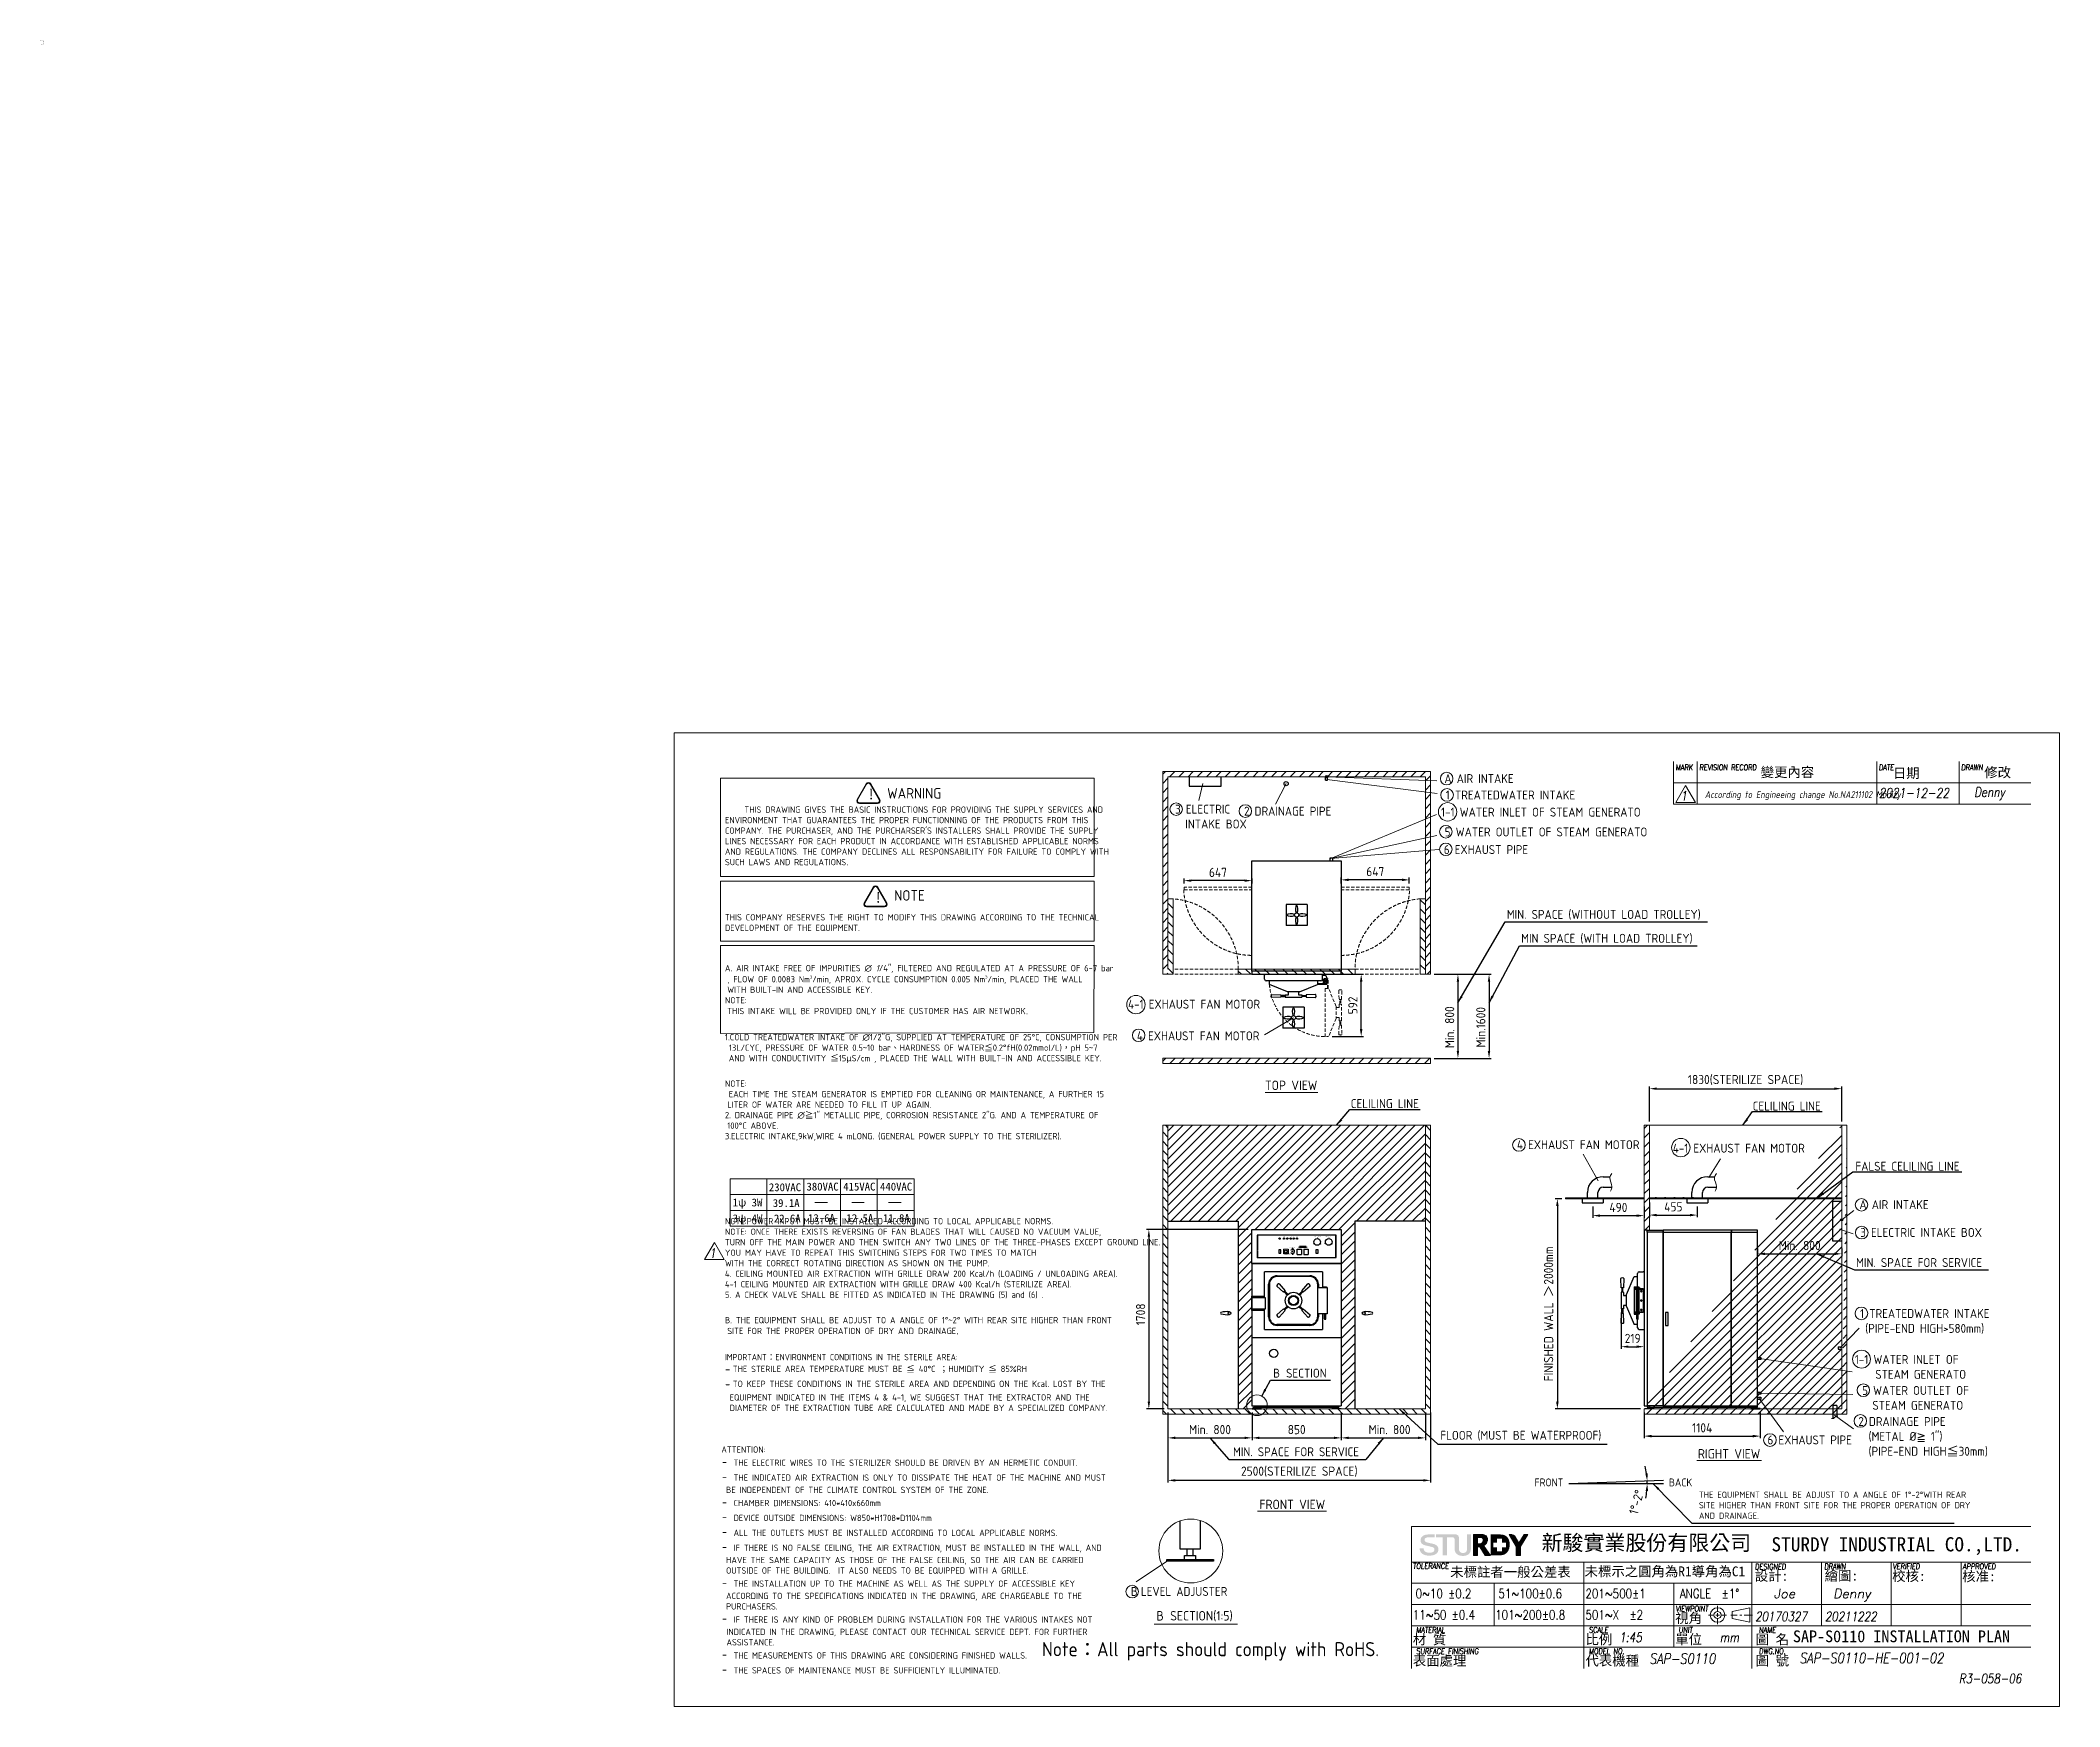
# Model space of a CAD drawing. Header units: millimetres. Extents: x -215875 to 27954, y -2277 to 15904.
# Drawn here: x 8737 to 27954, y 43 to 15904 of the extents above; entities outside this region: 2.
import ezdxf

# ---------------------------------------------------------------- set-up
doc = ezdxf.new("R2010")
doc.units = ezdxf.units.MM
doc.header["$MEASUREMENT"] = 0
doc.linetypes.add('HIDDEN', pattern=[9.525, 6.35, -3.175])
doc.layers.get('0').update_dxf_attribs({"lineweight": 25})
for name, color, linetype, lineweight in [('D', 3, 'Continuous', 13), ('DIM', 3, 'Continuous', 9), ('F', 7, 'Continuous', 15), ('H', 2, 'HIDDEN', 15), ('S', 4, 'Continuous', 15), ('T', 4, 'Continuous', 15), ('標註', 5, 'Continuous', 9)]:
    doc.layers.add(name, color=color, linetype=linetype, lineweight=lineweight)
doc.styles.get("Standard").update_dxf_attribs({"font": 'KAIU.TTF'})
doc.styles.add('STU25', font='isocp2.shx')
doc.styles.add('Text', font='romans.shx', dxfattribs={"width": 0.8, "oblique": 10})
doc.dimstyles.new('STU25', dxfattribs={"dimscale": 35, "dimtxt": 2.5, "dimasz": 2, "dimexe": 0.6, "dimexo": 1, "dimgap": 1, "dimtad": 1, "dimdsep": 46, "dimtxsty": 'STU25', "dimcen": 2, "dimazin": 2, "dimtfac": 1, "dimtmove": 0, "dimatfit": 3, "dimfxl": 0, "dimtolj": 1, "dimtzin": 0, "dimarcsym": 0})
doc.dimstyles.new('STU25$7', dxfattribs={"dimscale": 35, "dimtxt": 2.5, "dimasz": 2, "dimexe": 1.25, "dimexo": 0.625, "dimgap": 1, "dimtad": 0, "dimdec": 4, "dimdsep": 46, "dimtxsty": 'STU25', "dimcen": 2.5, "dimazin": 2, "dimtfac": 1, "dimtdec": 4, "dimtmove": 0, "dimatfit": 3, "dimfxl": 0, "dimtolj": 1, "dimtzin": 0, "dimarcsym": 0})
pattern_1 = [(45, (222423.63, 18353.284), (-44.194174, 44.194174), [])]
pattern_2 = [(135, (222423.63, 18353.284), (-44.194174, -44.194174), [])]

msp = doc.modelspace()

# ---------------------------------------------------------------- texts
at = {"layer": 'D', "color": 4}
msp.add_text('SAP-S0110 INSTALLATION PLAN', height=112.5, dxfattribs=at).set_placement((25415.78, 655.866))
at = {"layer": 'D', "color": 11, "attachment_point": 1}
for s, insert, char_height in [('{\\Fisocp2.shx;\\C3;A AIR INTAKE}', (22098.711, 8919.724), 85), ('{\\Fisocp2.shx;\\C3;1 TREATEDWATER INTAKE}', (22112.241, 8763.16), 85), ('{\\Fisocp2.shx;\\C3;3 ELECTRIC\\P  INTAKE BOX}', (19535.885, 8628.783), 85), ('{\\Fisocp2.shx;\\C3;2 DRAINAGE PIPE }', (20191.95, 8609.556), 85), ('{\\Fisocp2.shx;\\C3;1-1\\Fisocp3.shx; \\Fisocp2.shx;WATER INLET OF STEAM GENERATO}', (22067.308, 8600.376), 85), ('{\\Fisocp2.shx;\\C3;5 WATER OUTLET OF STEAM GENERATO}', (22102.065, 8411.602), 85), ('{\\Fisocp2.shx;\\C3;6 EXHAUST PIPE}', (22093.037, 8243.73), 85), ('{\\Fisocp2.shx;\\C3;MIN. SPACE (WITHOUT LOAD TROLLEY)}', (22692.849, 7626.669), 85), ('{\\Fisocp2.shx;\\C3;MIN SPACE (WITH LOAD TROLLEY)}', (22829.486, 7399.127), 85), ('{\\Fisocp2.shx;\\C3;4-1 EXHAUST FAN MOTOR}', (19088.749, 6772.16), 85), ('{\\Fisocp2.shx;\\C3;4 EXHAUST FAN MOTOR}', (19172.389, 6470.58), 85), ('{\\Fisocp.shx;\\C3;CELILING LINE}', (21207.765, 5825.892), 85), ('{\\Fisocp.shx;\\C3;CELILING LINE}', (25032.668, 5802.017), 85), ('{\\Fisocp2.shx;\\C3;4 EXHAUST FAN MOTOR}', (22789.431, 5434.477), 85), ('{\\Fisocp2.shx;\\C3;4-1 EXHAUST FAN MOTOR}', (24272.478, 5400.951), 85), ('{\\Fisocp2.shx;\\C3;FALSE CELILING LINE}', (26010.824, 5229.468), 85), ('{\\Fisocp2.shx;\\C3;A AIR INTAKE}', (26048.458, 4864.433), 85), ('{\\Fisocp2.shx;\\C3;3 ELECTRIC INTAKE BOX}', (26056.547, 4599.116), 85), ('{\\Fisocp2.shx;\\C3;MIN. SPACE FOR SERVICE}', (26016.968, 4312.507), 85), ('{\\Fisocp2.shx;\\C3;1 TREATEDWATER INTAKE\\P (PIPE-END HIGH>580mm)}', (26055.209, 3827.458), 85), ('{\\Fisocp2.shx;\\C3;1-1 WATER INLET OF \\P    STEAM GENERATO}', (26004.94, 3390.222), 85), ('{\\Fisocp2.shx;\\C3;B\\f標楷體|b0|i0|c136|p65; \\Fisocp2.shx;SECTION}', (20469.307, 3259.857), 85), ('{\\Fisocp2.shx;\\C3;5 WATER OUTLET OF \\P  STEAM GENERATO}', (26074.548, 3095.036), 85), ('{\\Fisocp2.shx;\\C3;2 DRAINAGE PIPE \\P  (METAL %%C\\f新細明體|b0|i0|c136|p18;≧\\Fisocp2.shx; 1")\\P  (PIPE-END HIGH\\f標楷體|b0|i0|c136|p65;≦\\Fisocp2.shx;30mm)}', (26038.246, 2799.536), 85), ('{\\Fisocp2.shx;\\C3;MIN. SPACE FOR SERVICE}', (20087.05, 2511.226), 85), ('{\\Fisocp2.shx;\\C3;FLOOR (MUST BE WATERPROOF)}', (22060.481, 2668.04), 85), ('{\\Fisocp2.shx;\\C3;6 EXHAUST PIPE}', (25174.153, 2623.943), 85), ('{\\Fisocp2.shx;\\C3;THE EQUIPMENT SHALL BE ADJUST TO A ANGLE OF 1%%d-2%%dWITH REAR \\PSITE HIGHER THAN FRONT SITE FOR THE PROPER OPERATION OF DRY \\PAND DRAINAGE.}', (24521.411, 2090.143), 60), ('{\\Fisocp2.shx;\\C3;B\\f???|b0|i0|c0|p65; \\Fisocp2.shx;LEVEL ADJUSTER}', (19114.307, 1181.744), 85)]:
    msp.add_mtext(s, dxfattribs=dict(at, insert=insert, char_height=char_height))
at = {"layer": 'D', "color": 11, "attachment_point": 1, "style": 'STU25'}
for s, insert, char_height in [('{\\f標楷體|b0|i0|c136|p65;!}', (16609.259, 8779.295), 100), ('WARNING', (16795.771, 8787.044), 100), ('{\\A1;}\\P{\\A1;\\H0.70420x;     THIS DRAWING GIVES THE BASIC INSTRUCTIONS FOR PROVIDING THE SUPPLY SERVICES AND}\\P{\\A1;\\H0.70420x;ENVIRONMENT THAT GUARANTEES THE PROPER FUNCTIONNING OF THE PRODUCTS FROM THIS }\\P{\\A1;\\H0.70420x;COMPANY. THE PURCHASER, AND THE PURCHARSER\'S INSTALLERS SHALL PROVIDE THE SUPPLY }\\P{\\A1;\\H0.70420x;LlNES NECESSARY FOR EACH PRODUCT IN ACCORDANCE WITH ESTABLlSHED APPLlCABLE NORMS }\\P{\\A1;\\H0.70420x;AND REGULATIONS. THE COMPANY DECLlNES ALL RESPONSABILlTY FOR FAILURE TO COMPLY WITH }\\P{\\A1;\\H0.70420x;SUCH LAWS AND REGULATIONS}{\\A1;\\F????;\\H0.70420x;.}\\P{\\A1;\\F????;\\H0.70420x;}\\P{\\A1;\\F????;\\H0.70420x;}\\P{\\A1;\\F????;\\H0.70420x;}\\P{\\A1;\\Fisocp2.shx;\\H0.70420x;THIS COMPANY RESERVES THE RIGHT TO MODIFY THIS DRAWING ACCORDING TO THE TECHNICAL }\\P{\\A1;\\Fisocp2.shx;\\H0.70420x;DEVELOPMENT OF THE EQUIPMENT.}\\P{\\A1;\\Fisocp2.shx;\\H0.70420x;}\\P{\\A1;\\Fisocp2.shx;\\H0.70420x;}\\P{\\A1;\\Fisocp2.shx;\\H0.70420x;A. AIR INTAKE FREE OF IMPURITIES ∅ }{\\A1;\\fISOCP2|b0|i1|c0|p2;\\H0.70420x;1}{\\A1;\\Fisocp2.shx;\\H0.70420x;/4"}{\\A1;\\fISOCP2|b0|i1|c0|p2;\\H0.70420x;, }{\\A1;\\Fisocp2.shx;\\H0.70420x;FILTERED AND REGULATED AT A PRESSURE OF 6-7 bar}\\P{\\A1;\\F????;\\H0.70420x; }{\\A1;\\Fisocp2.shx;\\H0.70420x;, FLOW OF 0.0083 Nm{\\A1;\\Fisocp2.shx;\\H0.49294x;\\S3^ ;}}{\\A1;\\Fisocp2.shx;\\H0.70441x;/min, APROX. CYCLE CONSUMPTION 0.005 Nm{\\A1;\\Fisocp2.shx;\\H0.49309x;\\S3^ ;}}{\\A1;\\Fisocp2.shx;\\H0.70462x;/min, PLACED THE WALL }\\P{\\A1;\\F????;\\H0.70462x; }{\\A1;\\Fisocp2.shx;\\H0.70462x;WITH BUILT-IN AND ACCESSIBLE KEY.}\\P{\\A1;\\Fisocp2.shx;\\H0.70462x;NOTE:}\\P{\\A1;\\F????;\\H0.70462x; }{\\A1;\\Fisocp2.shx;\\H0.70462x;THIS INTAKE WILL BE PROVIDED ONLY IF THE CUSTOMER HAS AIR NETWORK}{\\A1;\\fArial|b0|i0|c0|p34;\\H0.77368x;.}\\P{\\A1;\\fArial|b0|i0|c0|p34;\\H0.77368x;}\\P{\\A1;\\Fisocp2.shx;\\H0.70482x;1.COLD TREATEDWATER INTAKE OF ∅1/2"G, SUPPLIED AT TEMPERATURE OF 25°C, CONSUMPTION PER }\\P{\\A1;\\Fisocp2.shx;\\H0.70482x; 13L/CYC, PRESSURE OF WATER 0.5}{\\A1;\\f細明體|b0|i0|c136|p49;\\H0.70482x;~}{\\A1;\\Fisocp2.shx;\\H0.70482x;10 bar}{\\A1;\\f標楷體|b0|i0|c136|p65;\\H0.70482x;、}{\\A1;\\Fisocp2.shx;\\H0.70482x;HARDNESS OF WATER}{\\A1;\\f標楷體|b0|i0|c136|p65;\\H0.70482x;≦}{\\A1;\\Fisocp2.shx;\\H0.70482x;0.2°fH(0.02mmol/L)}{\\A1;\\f標楷體|b0|i0|c136|p65;\\H0.70482x;，}{\\A1;\\Fisocp2.shx;\\H0.70482x;pH 5}{\\A1;\\f細明體|b0|i0|c136|p49;\\H0.70482x;~}{\\A1;\\Fisocp2.shx;\\H0.70482x;7}\\P{\\A1;\\Fisocp2.shx;\\H0.70482x; AND WITH CONDUCTIVITY }{\\A1;\\f標楷體|b0|i0|c136|p65;\\H0.70482x;≦}{\\A1;\\Fisocp2.shx;\\H0.70482x;15}{\\A1;\\f細明體|b0|i0|c136|p49;\\H0.70482x;μ}{\\A1;\\Fisocp2.shx;\\H0.70482x;S/cm , PLACED THE WALL WITH BUILT-IN AND ACCESSIBLE KEY.}\\P{\\A1;\\Fisocp2.shx;\\H0.70482x;}\\P{\\A1;\\Fisocp2.shx;\\H0.70482x;NOTE:}\\P{\\A1;\\Fisocp2.shx;\\H0.70482x; EACH TIME THE STEAM GENERATOR IS EMPTIED FOR CLEANING OR MAINTENANCE, A FURTHER 15 }\\P{\\A1;\\F???;\\H0.70482x; }{\\A1;\\Fisocp2.shx;\\H0.70482x;LITER OF WATER ARE NEEDED TO FILL IT UP AGAIN.}\\P{\\A1;\\Fisocp2.shx;\\H0.70482x;2. DRAINAGE PIPE ∅}{\\A1;\\f標楷體|b0|i0|c136|p65;\\H0.70482x;≧}{\\A1;\\Fisocp2.shx;\\H0.70482x;1" METALLIC PIPE, CORROSION RESISTANCE 2"G. AND A TEMPERATURE OF }\\P{\\A1;\\F???;\\H0.70482x; }{\\A1;\\Fisocp2.shx;\\H0.70482x;100°C ABOVE.}\\P{\\A1;\\Fisocp2.shx;\\H0.70482x;3.ELECTRIC INTAKE,9kW,WIRE 4 mLONG. (GENERAL POWER SUPPLY TO THE STERILIZER).}\\P{\\A1;\\Fisocp2.shx;\\H0.70482x;}\\P{\\A1;\\Fisocp2.shx;\\H0.70482x;}\\P{\\A1;\\Fisocp2.shx;\\H0.70482x;}\\P{\\A1;\\Fisocp2.shx;\\H0.70482x;}\\P{\\A1;\\Fisocp2.shx;\\H0.70482x;}\\P{\\A1;\\Fisocp2.shx;\\H0.70482x;NOTE:POWER INPUT MUST BE INSTALLED ACCORDING TO LOCAL APPLICABLE NORMS.}\\P{\\A1;\\H0.70481x;NOTE: ONCE THERE EXISTS REVERSING OF FAN BLADES THAT WILL CAUSED NO VACUUM VALUE, }\\P{\\A1;\\H0.70481x;TURN OFF THE MAIN POWER AND THEN SWITCH ANY TWO LINES OF THE THREE-PHASES EXCEPT GROUND LINE. }\\P{\\A1;\\H0.70481x;YOU MAY HAVE TO REPEAT THIS SWITCHING STEPS FOR TWO TIMES TO MATCH }\\P{\\A1;\\H0.70481x;WITH THE CORRECT ROTATING DIRECTION AS SHOWN ON THE PUMP. }\\P{\\A1;\\Fisocp2.shx;\\H0.70482x;4. CEILING MOUNTED AIR EXTRACTION WITH GRILLE DRAW 200 Kcal/h (LOADING / UNLOADING AREA).}\\P{\\A1;\\Fisocp2.shx;\\H0.70482x;4-1 CEILING MOUNTED AIR EXTRACTION WITH GRILLE DRAW 400 Kcal/h (STERILIZE AREA).}\\P{\\A1;\\Fisocp2.shx;\\H0.70482x;5. A CHECK VALVE SHALL BE FITTED AS INDICATED IN THE DRAWING (5) and (6) .}\\P{\\A1;\\Fisocp2.shx;\\H0.70482x;}\\P{\\A1;\\Fisocp2.shx;\\H0.70482x;B. THE EQUIPMENT SHALL BE ADJUST TO A ANGLE OF 1°}{\\A1;\\f細明體|b0|i0|c136|p49;\\H0.70482x;~}{\\A1;\\Fisocp2.shx;\\H0.70482x;2° WITH REAR SITE HIGHER THAN FRONT }\\P{\\A1;\\F???;\\H0.70482x; }{\\A1;\\Fisocp2.shx;\\H0.70482x;SITE FOR THE PROPER OPERATION OF DRY AND DRAINAGE}{\\A1;\\fArial|b0|i0|c0|p34;\\H0.77389x;.}\\P{\\A1;\\fArial|b0|i0|c0|p34;\\H0.77389x;}\\P{\\A1;\\Fisocp2.shx;\\H0.70501x;IMPORTANT}{\\A1;\\f標楷體|b0|i0|c136|p65;\\H0.70501x;：}{\\A1;\\Fisocp2.shx;\\H0.70501x;ENVIRONMENT CONDITIONS IN THE STERILE AREA:}\\P{\\A1;\\Fisocp2.shx;\\H1.00000x;-}{\\A1;\\F???;\\H0.70420x; }{\\A1;\\Fisocp2.shx;\\H0.70420x;THE STERILE AREA TEMPERATURE MUST BE }{\\A1;\\f標楷體|b0|i0|c136|p65;\\H0.70420x;≦}{\\A1;\\Fisocp2.shx;\\H0.70420x; 40°C }{\\A1;\\f標楷體|b0|i0|c136|p65;\\H0.70420x;；}{\\A1;\\Fisocp2.shx;\\H0.70420x;HUMIDITY }{\\A1;\\f標楷體|b0|i0|c136|p65;\\H0.70420x;≦}{\\A1;\\Fisocp2.shx;\\H0.70420x; 85%RH}\\P{\\A1;\\Fisocp2.shx;\\H1.00000x;-}{\\A1;\\F???;\\H0.70420x; }{\\A1;\\Fisocp2.shx;\\H0.70420x;TO KEEP THESE CONDITIONS IN THE STERILE AREA AND DEPENDING ON THE Kcal. LOST BY THE }\\P{\\A1;\\F???;\\H0.70420x;  }{\\A1;\\Fisocp2.shx;\\H0.70420x;EQUIPMENT INDICATED IN THE ITEMS 4 & 4-1, WE SUGGEST THAT THE EXTRACTOR AND THE }\\P{\\A1;\\F???;\\H0.70420x;  }{\\A1;\\Fisocp2.shx;\\H0.70420x;DIAMETER OF THE EXTRACTION TUBE ARE CALCULATED AND MADE BY A SPECIALIZED COMPANY.}', (15251.934, 8753.664), 85.129463), ('{\\f標楷體|b0|i0|c136|p65;!}', (16676.501, 7795.777), 100), ('NOTE', (16863.014, 7815.145), 100), ('{\\f標楷體|b0|i0|c136|p65;230VAC}', (15670.083, 5024.434), 75), ('{\\f標楷體|b0|i0|c136|p65;380VAC}', (16027.966, 5030.62), 75), ('{\\f標楷體|b0|i0|c136|p65;415VAC}', (16377.966, 5030.62), 75), ('{\\f標楷體|b0|i0|c136|p65;440VAC}', (16727.966, 5030.62), 75), ('{\\f標楷體|b0|i0|c136|p65;1ψ 3W}', (15325.647, 4879.468), 75), ('{\\f標楷體|b0|i0|c136|p65;39.1A}', (15707.15, 4874.14), 75), ('{\\f標楷體|b0|i0|c136|p65;3ψ 4W}', (15325.647, 4728.396), 75), ('{\\f標楷體|b0|i0|c136|p65;22.6A}', (15717.309, 4727.602), 75), ('{\\f標楷體|b0|i0|c136|p65;13.6A}', (16043.338, 4731.065), 75), ('{\\f標楷體|b0|i0|c136|p65;12.5A}', (16408.501, 4731.065), 75), ('{\\f標楷體|b0|i0|c136|p65;11.8A}', (16755.633, 4731.065), 75), ('\\PATTENTION:\\P{\\f標楷體|b0|i0|c136|p65;\\H1.42x;- }THE ELECTRIC WIRES TO THE STERILIZER SHOULD BE DRIVEN BY AN HERMETIC CONDUIT.  \\P{\\f標楷體|b0|i0|c136|p65;\\H1.42x;- }THE INDICATED AIR EXTRACTION IS ONLY TO DISSIPATE THE HEAT OF THE MACHINE AND MUST \\P{\\f???|b0|i0|c0|p65;  }BE INDEPENDENT OF THE CLIMATE CONTROL SYSTEM OF THE ZONE.\\P{\\f標楷體|b0|i0|c136|p65;\\H1.42x;- }CHAMBER DIMENSIONS: 410*410x660mm\\P{\\f標楷體|b0|i0|c136|p65;\\H1.42x;- }DEVICE OUTSIDE DIMENSIONS: W850*H1708*D1104mm \\P{\\f標楷體|b0|i0|c136|p65;\\H1.42x;- }ALL THE OUTLETS MUST BE INSTALLED ACCORDING TO LOCAL APPLICABLE NORMS.\\P{\\f標楷體|b0|i0|c136|p65;\\H1.42x;- }IF THERE IS NO FALSE CEILING, THE AIR EXTRACTION, MUST BE INSTALLED IN THE WALL, AND \\P{\\f???|b0|i0|c0|p65;  }HAVE THE SAME CAPACITY AS THOSE OF THE FALSE CEILING, SO THE AIR CAN BE CARRIED \\P{\\f???|b0|i0|c0|p65;  }OUTSIDE OF THE BUILDING.  IT ALSO NEEDS TO BE EQUIPPED WITH A GRILLE.\\P{\\f標楷體|b0|i0|c136|p65;\\H1.42x;- }THE INSTALLATION UP TO THE MACHINE AS WELL AS THE SUPPLY OF ACCESSIBLE KEY \\P{\\f???|b0|i0|c0|p65;  }ACCORDING TO THE SPECIFICATIONS INDICATED IN THE DRAWING, ARE CHARGEABLE TO THE \\P{\\f???|b0|i0|c0|p65;  }PURCHASERS.{\\fArial|b0|i0|c0|p34;\\H1.087x; \\P\\f標楷體|b0|i0|c136|p65;\\H1.306x;- }IF THERE IS ANY KIND OF PROBLEM DURING INSTALLATION FOR THE VARIOUS INTAKES NOT \\P{\\f???|b0|i0|c0|p65;\\H1.087x;  }INDICATED IN THE DRAWING, PLEASE CONTACT OUR TECHNICAL SERVICE DEPT. FOR FURTHER \\P{\\f???|b0|i0|c0|p65;\\H1.087x;  }ASSISTANCE.\\P{\\f標楷體|b0|i0|c136|p65;\\H1.42x;- }THE MEASUREMENTS OF THIS DRAWING ARE CONSIDERING FINISHED WALLS.\\P{\\f標楷體|b0|i0|c136|p65;\\H1.42x;- }THE SPACES OF MAINTENANCE MUST BE SUFFICIENTLY ILLUMINATED.', (15218.208, 2619.771), 59.952484)]:
    msp.add_mtext(s, dxfattribs=dict(at, insert=insert, char_height=char_height))
at = {"layer": 'D', "char_height": 90, "attachment_point": 1}
for s, insert in [('{\\Fisocp2.shx;\\C11;TOP VIEW}', (20391.284, 6002.209)), ('{\\Fisocp2.shx;\\C11;RIGHT VIEW}', (24511.434, 2494.535)), ('{\\Fisocp2.shx;\\C11;FRONT VIEW}', (20338.257, 2012.502)), ('{\\Fisocp2.shx;\\C11;B\\f標楷體|b0|i0|c136|p65; \\Fisocp2.shx;SECTION(1:5)}', (19359.337, 952.536))]:
    msp.add_mtext(s, dxfattribs=dict(at, insert=insert))
at = {"layer": 'D', "linetype": 'Continuous', "char_height": 75, "width": 218.181, "attachment_point": 1}
for s, insert in [('{\\Fisocp2.shx;FRONT}', (22957.09, 2214.961)), ('{\\Fisocp2.shx;BACK}', (24235.614, 2214.51))]:
    msp.add_mtext(s, dxfattribs=dict(at, insert=insert))
at = {"layer": 'D', "color": 0, "insert": (18268.099, 657.38), "char_height": 135.00867, "attachment_point": 1, "style": 'STU25'}
msp.add_mtext('Note{\\f標楷體|b0|i0|c136|p65;：}All parts should comply with RoHS.', dxfattribs=at)
at = {"layer": 'F', "color": 1, "lineweight": 15, "style": 'Text', "oblique": 5, "width": 0.8}
for s, p in [('MARK', (24299.756, 8956.327)), ('REVISION RECORD', (24524.756, 8956.327)), ('DATE', (26232.926, 8956.327)), ('DRAWN', (27016.654, 8956.327))]:
    msp.add_text(s, height=54, dxfattribs=at).set_placement(p)
at = {"layer": 'F', "lineweight": -3}
for s, p in [('變更內容', (25109.188, 8891.842)), ('日期', (26367.37, 8882.942)), ('修改', (27236.576, 8890.062))]:
    msp.add_text(s, height=93.4085, dxfattribs=at).set_placement(p)
at = {"layer": 'H', "color": 0}
for s, insert, char_height, width, attachment_point in [('{\\fArial|b0|i0|c0|p34;POWER}', (20519.864, 4521.763), 3.5, 19.50054, 1), ('{\\fArial|b0|i0|c0|p34;ADD WATER}', (20573.865, 4519.996), 3.5, 29.9713, 5), ('{\\fArial|b0|i0|c0|p34;HEAT}', (20604.365, 4519.996), 3.5, 19, 5), ('{\\fArial|b0|i0|c0|p34;STERI}.', (20635.444, 4519.996), 3.5, 19, 5), ('{\\fArial|b0|i0|c0|p34;DRY}', (20659.864, 4521.763), 3.5, 14.99983, 1), ('{\\fArial|b0|i0|c0|p34;COMPLETE}', (20681.864, 4521.763), 3.5, 23.49974, 1), ('{\\fArial|b0|i0|c0|p34;TIMER}', (20749.364, 4427.269), 3.5, 59.839, 5), ('{\\fArial|b0|i0|c0|p34;CHAMBER PRESSURE GAUGE}', (20850.864, 4521.763), 3.5, 77.43945, 1), ('{\\fArial|b0|i0|c0|p34;JACKET PRESSURE GAUGE}', (20966.864, 4521.763), 3.5, 67.407, 1), ('{\\fArial|b0|i0|c0|p34;OFF}', (20525.864, 4356.263), 5, 16.49951, 1), ('{\\fArial|b0|i0|c0|p34;ON}', (20527.864, 4400.263), 5, 14.49951, 1), ('{\\fArial|b0|i0|c0|p34;EMERGENCY}', (20576.864, 4347.763), 3.5, 23.5, 1), ('\\A1;{\\fArial|b1|i1|c0|p34;kg/cm\\H0.7x;\\S2^  ;}', (20620.364, 4351.763), 4, 25.94918, 1), ('{\\fArial|b1|i0|c0|p34;0.9}', (20626.311, 4398.763), 4, 25.84153, 1), ('{\\fArial|b1|i0|c0|p34;2.1}', (20626.364, 4359.763), 4, 25.7884, 1), ('{\\fArial|b0|i0|c0|p34;PRESSURE CONTROL}', (20627.364, 4413.763), 3.5, 56.4195, 1), ('{\\fArial|b1|i0|c0|p34;1.2}', (20664.864, 4400.763), 4, 11.85227, 1), ('{\\fArial|b0|i0|c0|p34;STERI.}', (20711.328, 4410.763), 3.5, 43.963, 1), ('{\\fArial|b0|i0|c0|p34;DRY}', (20776.364, 4410.763), 3.5, 35.41234, 1)]:
    msp.add_mtext(s, dxfattribs=dict(at, insert=insert, char_height=char_height, width=width, attachment_point=attachment_point))
at = {"layer": 'H', "color": 0, "char_height": 5, "attachment_point": 1}
for s, insert in [('{\\fArial|b0|i0|c0|p34;NORMAL}', (20872.864, 4356.263)), ('{\\fARIAL|b0|i0|c0|p34;LIQUID}', (20875.864, 4400.263))]:
    msp.add_mtext(s, dxfattribs=dict(at, insert=insert))
at = {"layer": 'T', "lineweight": 20, "style": 'Text', "oblique": 10, "width": 0.8}
for s, height, p in [('1', 90, (24345.605, 8667.008)), ('2021-12-22', 92, (26233.215, 8694.35)), ('Denny', 92, (27140.234, 8702.614)), ('1', 90, (15103.337, 4315.011)), ('20170327', 90, (25056.037, 856.082)), ('20211222', 90, (25719.787, 856.082)), ('1:45', 90, (23762.384, 657.204)), ('mm', 90, (24719.001, 657.459)), ('SAP-S0110', 99, (24049.344, 449.602)), ('SAP-S0110-HE-001-02', 99, (25477.123, 455.896))]:
    msp.add_text(s, height=height, dxfattribs=at).set_placement(p)
at = {"layer": 'T', "lineweight": 20, "style": 'Text', "oblique": 10}
for s, p in [('Joe', (25233.356, 1073.994)), ('Denny', (25798.411, 1073.994))]:
    msp.add_text(s, height=90, dxfattribs=at).set_placement(p)
at = {"layer": 'T', "linetype": 'Continuous', "lineweight": 20, "attachment_point": 1, "style": 'Text'}
for s, insert, char_height in [('{\\Fisocp2.shx|c136;According to Engineeing change No.NA211102 Modify}', (24578.138, 8757.728), 65), ('{R3-058-06}', (26994.695, 354.855), 90)]:
    msp.add_mtext(s, dxfattribs=dict(at, insert=insert, char_height=char_height))
at = {"layer": '標註', "char_height": 20, "attachment_point": 1}
for insert in [(-215875.215, -2215.475), (-215729.292, -2277.19)]:
    msp.add_mtext('\\A1;', dxfattribs=dict(at, insert=insert))

# ---------------------------------------------------------------- blocks, each defined once
blk = doc.blocks.new('*D1')
at = {"layer": 'D', "color": 0, "lineweight": -2}
for p, q in [((24050, 4842), (24050, 4701)), ((24120, 4722), (24435, 4722)), ((24505, 4803), (24505, 4701))]:
    blk.add_line(p, q, dxfattribs=at)
at = {"layer": 'D', "color": 0}
for points in [[(24120, 4734), (24120, 4710), (24050, 4722)], [(24435, 4710), (24435, 4734), (24505, 4722)]]:
    blk.add_solid(points, dxfattribs=at)
at = {"layer": 'Defpoints', "color": 0}
for p in [(24050, 4877), (24505, 4838), (24505, 4722)]:
    blk.add_point(p, dxfattribs=at)
at = {"layer": 'D', "color": 0, "insert": (24278, 4801), "char_height": 87.5, "attachment_point": 5, "style": 'STU25'}
blk.add_mtext('\\A1;455', dxfattribs=at)
blk = doc.blocks.new('*D2')
at = {"layer": 'D', "color": 0, "lineweight": -2}
for p, q in [((19468, 2842), (19468, 2580)), ((20268, 2842), (20268, 2580)), ((19538, 2601), (20198, 2601))]:
    blk.add_line(p, q, dxfattribs=at)
at = {"layer": 'D', "color": 0}
for points in [[(19538, 2613), (19538, 2590), (19468, 2601)], [(20198, 2590), (20198, 2613), (20268, 2601)]]:
    blk.add_solid(points, dxfattribs=at)
at = {"layer": 'Defpoints', "color": 0}
for p in [(19468, 2877), (20268, 2877), (20268, 2601)]:
    blk.add_point(p, dxfattribs=at)
at = {"layer": 'D', "color": 0, "insert": (19868, 2680), "char_height": 87.5, "attachment_point": 5, "style": 'STU25'}
blk.add_mtext('\\A1;Min. 800', dxfattribs=at)
blk = doc.blocks.new('*D3')
at = {"layer": 'D', "color": 0, "lineweight": -2}
for p, q in [((21118, 2842), (21118, 2580)), ((21918, 2842), (21918, 2580)), ((21188, 2601), (21848, 2601))]:
    blk.add_line(p, q, dxfattribs=at)
at = {"layer": 'D', "color": 0}
for points in [[(21188, 2613), (21188, 2590), (21118, 2601)], [(21848, 2590), (21848, 2613), (21918, 2601)]]:
    blk.add_solid(points, dxfattribs=at)
at = {"layer": 'Defpoints', "color": 0}
for p in [(21118, 2877), (21918, 2877), (21918, 2601)]:
    blk.add_point(p, dxfattribs=at)
at = {"layer": 'D', "color": 0, "insert": (21577, 2680), "char_height": 87.5, "attachment_point": 5, "style": 'STU25'}
blk.add_mtext('\\A1;Min. 800', dxfattribs=at)
blk = doc.blocks.new('*D4')
at = {"layer": 'D', "color": 0, "lineweight": -2}
for p, q in [((20233, 4585), (19265, 4585)), ((19286, 4515), (19286, 2947)), ((19433, 2877), (19265, 2877))]:
    blk.add_line(p, q, dxfattribs=at)
at = {"layer": 'D', "color": 0}
for points in [[(19298, 4515), (19275, 4515), (19286, 4585)], [(19275, 2947), (19298, 2947), (19286, 2877)]]:
    blk.add_solid(points, dxfattribs=at)
at = {"layer": 'Defpoints', "color": 0}
for p in [(20268, 4585), (19286, 2877), (19468, 2877)]:
    blk.add_point(p, dxfattribs=at)
at = {"layer": 'D', "color": 0, "insert": (19208, 3777), "char_height": 87.5, "attachment_point": 5, "rotation": 90, "style": 'STU25'}
blk.add_mtext('\\A1;1708', dxfattribs=at)
blk = doc.blocks.new('*D5')
at = {"layer": 'D', "color": 0, "lineweight": -2}
for p, q in [((25080, 4405), (25080, 4332)), ((25150, 4353), (25810, 4353)), ((25880, 4405), (25880, 4332))]:
    blk.add_line(p, q, dxfattribs=at)
at = {"layer": 'D', "color": 0}
for points in [[(25150, 4365), (25150, 4341), (25080, 4353)], [(25810, 4341), (25810, 4365), (25880, 4353)]]:
    blk.add_solid(points, dxfattribs=at)
at = {"layer": 'Defpoints', "color": 0}
for p in [(25080, 4440), (25880, 4440), (25880, 4353)]:
    blk.add_point(p, dxfattribs=at)
at = {"layer": 'D', "color": 0, "insert": (25480, 4432), "char_height": 87.5, "attachment_point": 5, "style": 'STU25'}
blk.add_mtext('\\A1;{\\Fisocp2.shx;Min. 800}', dxfattribs=at)
blk = doc.blocks.new('*D8')
at = {"layer": 'D', "color": 0, "lineweight": -2}
for p, q in [((24000, 2842), (24000, 2597)), ((25104, 2842), (25104, 2597)), ((24070, 2618), (25034, 2618))]:
    blk.add_line(p, q, dxfattribs=at)
at = {"layer": 'D', "color": 0}
for points in [[(24070, 2630), (24070, 2606), (24000, 2618)], [(25034, 2606), (25034, 2630), (25104, 2618)]]:
    blk.add_solid(points, dxfattribs=at)
at = {"layer": 'Defpoints', "color": 0}
for p in [(24000, 2877), (25104, 2877), (25104, 2618)]:
    blk.add_point(p, dxfattribs=at)
at = {"layer": 'D', "color": 0, "insert": (24552, 2697), "char_height": 87.5, "attachment_point": 5, "style": 'STU25'}
blk.add_mtext('\\A1;1104', dxfattribs=at)
blk = doc.blocks.new('*D9')
at = {"layer": 'D', "color": 0, "lineweight": -2}
for p, q in [((22003, 7014), (22249, 7014)), ((22228, 6944), (22228, 6284)), ((22003, 6214), (22249, 6214))]:
    blk.add_line(p, q, dxfattribs=at)
at = {"layer": 'D', "color": 0}
for points in [[(22239, 6944), (22216, 6944), (22228, 7014)], [(22216, 6284), (22239, 6284), (22228, 6214)]]:
    blk.add_solid(points, dxfattribs=at)
at = {"layer": 'Defpoints', "color": 0}
for p in [(21968, 7014), (21968, 6214), (22228, 6214)]:
    blk.add_point(p, dxfattribs=at)
at = {"layer": 'D', "color": 0, "insert": (22149, 6510), "char_height": 87.5, "attachment_point": 5, "rotation": 90, "style": 'STU25'}
blk.add_mtext('\\A1;{\\Fisocp2.shx;Min. 800}', dxfattribs=at)
blk = doc.blocks.new('*D10')
at = {"layer": 'D', "color": 0, "lineweight": -2}
for p, q in [((22003, 7014), (22545, 7014)), ((22524, 6944), (22524, 6284)), ((22003, 6214), (22545, 6214))]:
    blk.add_line(p, q, dxfattribs=at)
at = {"layer": 'D', "color": 0}
for points in [[(22535, 6944), (22512, 6944), (22524, 7014)], [(22512, 6284), (22535, 6284), (22524, 6214)]]:
    blk.add_solid(points, dxfattribs=at)
at = {"layer": 'Defpoints', "color": 0}
for p in [(21968, 7014), (21968, 6214), (22524, 6214)]:
    blk.add_point(p, dxfattribs=at)
at = {"layer": 'D', "color": 0, "insert": (22445, 6510), "char_height": 87.5, "attachment_point": 5, "rotation": 90, "style": 'STU25'}
blk.add_mtext('\\A1;{\\Fisocp2.shx;Min.1600}', dxfattribs=at)
blk = doc.blocks.new('*D11')
at = {"layer": 'D', "color": 0, "lineweight": -2}
for p, q in [((23510, 4803), (23510, 4696)), ((23580, 4717), (23930, 4717)), ((24000, 4803), (24000, 4696))]:
    blk.add_line(p, q, dxfattribs=at)
at = {"layer": 'D', "color": 0}
for points in [[(23580, 4728), (23580, 4705), (23510, 4717)], [(23930, 4705), (23930, 4728), (24000, 4717)]]:
    blk.add_solid(points, dxfattribs=at)
at = {"layer": 'Defpoints', "color": 0}
for p in [(23510, 4838), (24000, 4838), (24000, 4717)]:
    blk.add_point(p, dxfattribs=at)
at = {"layer": 'D', "color": 0, "insert": (23755, 4795), "char_height": 87.5, "attachment_point": 5, "style": 'STU25'}
blk.add_mtext('\\A1;490', dxfattribs=at)
blk = doc.blocks.new('*D12')
at = {"layer": 'D', "color": 0, "lineweight": -2}
for p, q in [((20268, 2842), (20268, 2580)), ((21118, 2842), (21118, 2580)), ((20338, 2601), (21048, 2601))]:
    blk.add_line(p, q, dxfattribs=at)
at = {"layer": 'D', "color": 0}
for points in [[(20338, 2613), (20338, 2590), (20268, 2601)], [(21048, 2590), (21048, 2613), (21118, 2601)]]:
    blk.add_solid(points, dxfattribs=at)
at = {"layer": 'Defpoints', "color": 0}
for p in [(20268, 2877), (21118, 2877), (21118, 2601)]:
    blk.add_point(p, dxfattribs=at)
at = {"layer": 'D', "color": 0, "insert": (20693, 2680), "char_height": 87.5, "attachment_point": 5, "style": 'STU25'}
blk.add_mtext('\\A1;850', dxfattribs=at)
blk = doc.blocks.new('*D13')
at = {"layer": 'Defpoints', "color": 0}
for p in [(23781, 3831), (24000, 3635), (24000, 3469)]:
    blk.add_point(p, dxfattribs=at)
at = {"layer": 'DIM', "color": 0, "lineweight": -2}
for p, q in [((23781, 3796), (23781, 3448)), ((23851, 3469), (23930, 3469)), ((24000, 3600), (24000, 3448))]:
    blk.add_line(p, q, dxfattribs=at)
at = {"layer": 'DIM', "color": 0}
for points in [[(23851, 3481), (23851, 3458), (23781, 3469)], [(23930, 3458), (23930, 3481), (24000, 3469)]]:
    blk.add_solid(points, dxfattribs=at)
at = {"layer": 'DIM', "color": 0, "insert": (23891, 3548), "char_height": 87.5, "attachment_point": 5, "style": 'STU25'}
blk.add_mtext('\\A1;219', dxfattribs=at)
blk = doc.blocks.new('*D14')
at = {"layer": 'Defpoints', "color": 0}
for p in [(20997, 7014), (21307, 7014), (20997, 6422)]:
    blk.add_point(p, dxfattribs=at)
at = {"layer": 'DIM', "color": 0, "lineweight": -2}
for p, q in [((21032, 7014), (21328, 7014)), ((21307, 6492), (21307, 6944)), ((21032, 6422), (21328, 6422))]:
    blk.add_line(p, q, dxfattribs=at)
at = {"layer": 'DIM', "color": 0}
for points in [[(21319, 6944), (21295, 6944), (21307, 7014)], [(21295, 6492), (21319, 6492), (21307, 6422)]]:
    blk.add_solid(points, dxfattribs=at)
at = {"layer": 'DIM', "color": 0, "insert": (21228, 6718), "char_height": 87.5, "attachment_point": 5, "rotation": 90, "style": 'STU25'}
blk.add_mtext('\\A1;592', dxfattribs=at)
blk = doc.blocks.new('*D15')
at = {"layer": 'D', "color": 0, "lineweight": -2}
for p, q in [((21118, 7879), (21118, 7934)), ((21695, 7913), (21188, 7913)), ((21765, 7879), (21765, 7934))]:
    blk.add_line(p, q, dxfattribs=at)
at = {"layer": 'D', "color": 0}
for points in [[(21188, 7925), (21188, 7901), (21118, 7913)], [(21695, 7901), (21695, 7925), (21765, 7913)]]:
    blk.add_solid(points, dxfattribs=at)
at = {"layer": 'Defpoints', "color": 0}
for p in [(21118, 7913), (21118, 7844), (21765, 7844)]:
    blk.add_point(p, dxfattribs=at)
at = {"layer": 'D', "color": 0, "insert": (21441, 7992), "char_height": 87.5, "attachment_point": 5, "style": 'STU25'}
blk.add_mtext('\\A1;647', dxfattribs=at)
blk = doc.blocks.new('*D16')
at = {"layer": 'D', "color": 0, "lineweight": -2}
for p, q in [((19621, 7879), (19621, 7927)), ((20198, 7906), (19691, 7906)), ((20268, 7879), (20268, 7927))]:
    blk.add_line(p, q, dxfattribs=at)
at = {"layer": 'D', "color": 0}
for points in [[(19691, 7917), (19691, 7894), (19621, 7906)], [(20198, 7894), (20198, 7917), (20268, 7906)]]:
    blk.add_solid(points, dxfattribs=at)
at = {"layer": 'Defpoints', "color": 0}
for p in [(19621, 7906), (19621, 7844), (20268, 7844)]:
    blk.add_point(p, dxfattribs=at)
at = {"layer": 'D', "color": 0, "insert": (19944, 7984), "char_height": 87.5, "attachment_point": 5, "style": 'STU25'}
blk.add_mtext('\\A1;647', dxfattribs=at)
blk = doc.blocks.new('*D18')
at = {"layer": 'D', "color": 0, "lineweight": -2}
for p, q in [((23215, 4877), (23153, 4877)), ((23174, 4807), (23174, 2947)), ((23965, 2877), (23153, 2877))]:
    blk.add_line(p, q, dxfattribs=at)
at = {"layer": 'D', "color": 0}
for points in [[(23186, 4807), (23162, 4807), (23174, 4877)], [(23162, 2947), (23186, 2947), (23174, 2877)]]:
    blk.add_solid(points, dxfattribs=at)
at = {"layer": 'Defpoints', "color": 0}
for p in [(23250, 4877), (23174, 2877), (24000, 2877)]:
    blk.add_point(p, dxfattribs=at)
at = {"layer": 'D', "color": 0, "insert": (23047, 3140), "char_height": 87.5, "attachment_point": 1, "rotation": 90, "style": 'STU25'}
blk.add_mtext('\\A1;{\\Fisocp2.shx;FINISHED WALL \\f新細明體|b0|i0|c136|p16;＞\\Fisocp2.shx;2000mm}', dxfattribs=at)
blk = doc.blocks.new('*D19')
at = {"layer": 'D', "color": 0, "lineweight": -2}
for p, q in [((19468, 2842), (19468, 2176)), ((21968, 2842), (21968, 2176)), ((19538, 2197), (21898, 2197))]:
    blk.add_line(p, q, dxfattribs=at)
at = {"layer": 'D', "color": 0}
for points in [[(19538, 2208), (19538, 2185), (19468, 2197)], [(21898, 2185), (21898, 2208), (21968, 2197)]]:
    blk.add_solid(points, dxfattribs=at)
at = {"layer": 'Defpoints', "color": 0}
for p in [(19468, 2877), (21968, 2877), (21968, 2197)]:
    blk.add_point(p, dxfattribs=at)
at = {"layer": 'D', "color": 0, "insert": (20718, 2280), "char_height": 87.5, "attachment_point": 5, "style": 'STU25'}
blk.add_mtext('\\A1;{\\Fisocp2.shx;2500(STERILIZE SPACE)}', dxfattribs=at)
blk = doc.blocks.new('*D20')
at = {"layer": 'D', "color": 0, "linetype": 'Continuous', "lineweight": -2}
for start, end in [(7.3785, 12.757), (0, 2), (349.243, 354.6215)]:
    blk.add_arc((23283, 2166), 746, start, end, dxfattribs=at)
at = {"layer": 'D', "color": 0}
for points in [[(24011, 2261), (24035, 2263), (24029, 2192)], [(24038, 2095), (24014, 2096), (24029, 2166)]]:
    blk.add_solid(points, dxfattribs=at)
at = {"layer": 'Defpoints', "color": 0}
for p in [(23283, 2166), (23283, 2166), (24029, 2183), (24184, 2197), (24184, 2166)]:
    blk.add_point(p, dxfattribs=at)
at = {"layer": 'D', "color": 0, "insert": (23927, 1990), "char_height": 87.5, "attachment_point": 5, "rotation": 74.6795, "style": 'STU25'}
blk.add_mtext('1%%D-2%%D', dxfattribs=at)
blk = doc.blocks.new('*D21')
at = {"layer": 'D', "color": 0, "lineweight": -2}
for p, q in [((24050, 5612), (24050, 5946)), ((24120, 5925), (25810, 5925)), ((25880, 5612), (25880, 5946))]:
    blk.add_line(p, q, dxfattribs=at)
at = {"layer": 'D', "color": 0}
for points in [[(24120, 5937), (24120, 5914), (24050, 5925)], [(25810, 5914), (25810, 5937), (25880, 5925)]]:
    blk.add_solid(points, dxfattribs=at)
at = {"layer": 'Defpoints', "color": 0}
for p in [(25880, 5925), (24050, 5577), (25880, 5577)]:
    blk.add_point(p, dxfattribs=at)
at = {"layer": 'D', "color": 0, "insert": (24965, 6008), "char_height": 87.5, "attachment_point": 5, "style": 'STU25'}
blk.add_mtext('\\A1;{\\Fisocp2.shx;1830(STERILIZE SPACE)}', dxfattribs=at)
blk = doc.blocks.new('新駿LOGO')
at = {"layer": 'F'}
h = blk.add_hatch(color=256, dxfattribs=at)
edge = h.paths.add_edge_path()
edge.add_spline(control_points=[(-529.05, -442.14), (-529.05, -442.31), (-529.02, -442.45), (-528.95, -442.56), (-528.89, -442.68), (-528.8, -442.78), (-528.69, -442.85), (-528.57, -442.93), (-528.44, -442.98), (-528.29, -443.01), (-528.15, -443.05), (-527.99, -443.07), (-527.81, -443.07), (-527.62, -443.07), (-527.47, -443.05), (-527.33, -443.01), (-527.2, -442.97), (-527.09, -442.92), (-527.01, -442.86), (-526.93, -442.8), (-526.87, -442.73), (-526.83, -442.65), (-526.8, -442.57), (-526.78, -442.49), (-526.78, -442.41), (-526.78, -442.25), (-526.82, -442.13), (-526.91, -442.05), (-526.99, -441.97), (-527.08, -441.91), (-527.18, -441.88), (-527.36, -441.83), (-527.56, -441.77), (-527.79, -441.72), (-528.02, -441.67), (-528.3, -441.61), (-528.64, -441.53), (-528.85, -441.48), (-529.02, -441.41), (-529.16, -441.34), (-529.3, -441.26), (-529.41, -441.17), (-529.5, -441.07), (-529.58, -440.98), (-529.64, -440.87), (-529.67, -440.77), (-529.7, -440.66), (-529.72, -440.55), (-529.72, -440.43), (-529.72, -440.22), (-529.67, -440.03), (-529.57, -439.87), (-529.46, -439.71), (-529.33, -439.58), (-529.16, -439.47), (-528.99, -439.37), (-528.85, -439.31), (-528.64, -439.26), (-528.43, -439.21), (-528.13, -439.2), (-527.91, -439.2), (-527.66, -439.2), (-526.73, -439.2), (-526.73, -439.2), (-526.73, -439.2), (-526.73, -439.81), (-526.73, -439.81), (-526.73, -439.81), (-528.14, -439.8), (-528.28, -439.83), (-528.39, -439.85), (-528.48, -439.86), (-528.56, -439.9), (-528.65, -439.94), (-528.72, -440), (-528.78, -440.07), (-528.84, -440.14), (-528.87, -440.23), (-528.87, -440.34), (-528.87, -440.5), (-528.81, -440.62), (-528.7, -440.7), (-528.6, -440.79), (-528.46, -440.85), (-528.28, -440.9), (-528.27, -440.9), (-528.19, -440.92), (-528.07, -440.95), (-527.94, -440.98), (-527.8, -441.01), (-527.65, -441.05), (-527.49, -441.09), (-527.34, -441.12), (-527.19, -441.16), (-527.04, -441.19), (-526.94, -441.21), (-526.87, -441.23), (-526.71, -441.27), (-526.58, -441.34), (-526.46, -441.41), (-526.34, -441.49), (-526.24, -441.58), (-526.16, -441.67), (-526.08, -441.77), (-526.02, -441.88), (-525.98, -441.99), (-525.94, -442.1), (-525.92, -442.22), (-525.92, -442.33), (-525.92, -442.57), (-525.98, -442.78), (-526.09, -442.95), (-526.2, -443.12), (-526.35, -443.26), (-526.53, -443.37), (-526.71, -443.48), (-526.92, -443.55), (-527.15, -443.61), (-527.39, -443.66), (-527.62, -443.68), (-527.87, -443.68), (-528.14, -443.68), (-528.41, -443.65), (-528.65, -443.59), (-528.9, -443.53), (-529.11, -443.44), (-529.3, -443.31), (-529.48, -443.19), (-529.63, -443.03), (-529.74, -442.83), (-529.84, -442.64), (-529.9, -442.41), (-529.91, -442.14), (-529.91, -442.14), (-529.05, -442.14), (-529.05, -442.14)], knot_values=[0, 0, 0, 0, 1, 1, 1, 2, 2, 2, 3, 3, 3, 4, 4, 4, 5, 5, 5, 6, 6, 6, 7, 7, 7, 8, 8, 8, 9, 9, 9, 10, 10, 10, 11, 11, 11, 12, 12, 12, 13, 13, 13, 14, 14, 14, 15, 15, 15, 16, 16, 16, 17, 17, 17, 18, 18, 18, 19, 19, 19, 20, 20, 20, 21, 21, 21, 22, 22, 22, 23, 23, 23, 24, 24, 24, 25, 25, 25, 26, 26, 26, 27, 27, 27, 28, 28, 28, 29, 29, 29, 30, 30, 30, 31, 31, 31, 32, 32, 32, 33, 33, 33, 34, 34, 34, 35, 35, 35, 36, 36, 36, 37, 37, 37, 38, 38, 38, 39, 39, 39, 40, 40, 40, 41, 41, 41, 42, 42, 42, 43, 43, 43, 44, 44, 44, 45, 45, 45, 45], degree=3, periodic=0)
edge = h.paths.add_edge_path()
edge.add_spline(control_points=[(-522.53, -440.14), (-522.54, -440.04), (-522.57, -439.94), (-522.63, -439.9), (-522.77, -439.79), (-522.9, -439.81), (-522.9, -439.81), (-522.9, -439.81), (-523.02, -439.81), (-523.02, -439.81), (-523.02, -439.81), (-524.14, -439.81), (-524.14, -439.81), (-524.14, -439.81), (-524.14, -443.62), (-524.14, -443.62), (-524.14, -443.62), (-525.06, -443.62), (-525.06, -443.62), (-525.06, -443.62), (-525.06, -439.81), (-525.06, -439.81), (-525.06, -439.81), (-526.47, -439.81), (-526.47, -439.81), (-526.47, -439.81), (-526.47, -439.2), (-526.47, -439.2), (-526.47, -439.2), (-522.39, -439.2), (-522.39, -439.2)], knot_values=[5.578051, 5.578051, 5.578051, 5.578051, 6, 6, 6, 7, 7, 7, 8, 8, 8, 9, 9, 9, 10, 10, 10, 11, 11, 11, 12, 12, 12, 13, 13, 13, 14, 14, 14, 15, 15, 15, 15], degree=3, periodic=0)
edge.add_spline(control_points=[(-522.4, -439.2), (-522.31, -439.2), (-522.22, -439.2), (-522.22, -439.2), (-522.22, -439.2), (-521.96, -439.19), (-521.76, -439.41), (-521.58, -439.61), (-521.61, -439.85), (-521.61, -439.85), (-521.61, -439.85), (-521.61, -441.92), (-521.61, -441.92), (-521.61, -442.41), (-521.52, -442.73), (-521.36, -442.89), (-521.19, -443.05), (-520.97, -443.13), (-520.71, -443.13), (-520.45, -443.13), (-520.24, -443.05), (-520.09, -442.89), (-519.93, -442.74), (-519.86, -442.43), (-519.86, -441.98), (-519.86, -441.98), (-519.86, -439.2), (-519.86, -439.2), (-519.86, -439.2), (-519.05, -439.2), (-519.05, -439.2), (-519.05, -439.2), (-519.05, -441.92), (-519.05, -441.92), (-519.05, -442.43), (-519.12, -442.8), (-519.25, -443.02), (-519.38, -443.24), (-519.56, -443.42), (-519.8, -443.54), (-520.05, -443.67), (-520.35, -443.74), (-520.73, -443.74), (-521.09, -443.74), (-521.41, -443.68), (-521.67, -443.56), (-521.93, -443.44), (-522.14, -443.26), (-522.3, -443.03), (-522.45, -442.8), (-522.53, -442.42), (-522.53, -441.91), (-522.53, -441.91), (-522.53, -440.92), (-522.53, -440.14)], knot_values=[0.44538, 0.44538, 0.44538, 0.44538, 1, 1, 1, 2, 2, 2, 3, 3, 3, 4, 4, 4, 5, 5, 5, 6, 6, 6, 7, 7, 7, 8, 8, 8, 9, 9, 9, 10, 10, 10, 11, 11, 11, 12, 12, 12, 13, 13, 13, 14, 14, 14, 15, 15, 15, 16, 16, 16, 17, 17, 17, 17.603917, 17.603917, 17.603917, 17.603917], degree=3, periodic=0)
h = blk.add_hatch(color=256, dxfattribs=at)
edge = h.paths.add_edge_path()
edge.add_spline(control_points=[(-522.22, -439.2), (-522.22, -439.2), (-526.47, -439.2), (-526.47, -439.2)], knot_values=[14, 14, 14, 14, 15, 15, 15, 15], degree=3, periodic=0)
edge.add_spline(control_points=[(-526.47, -439.2), (-526.47, -439.2), (-526.47, -439.81), (-526.47, -439.81)], knot_values=[13, 13, 13, 13, 14, 14, 14, 14], degree=3, periodic=0)
edge.add_spline(control_points=[(-526.47, -439.81), (-526.47, -439.81), (-525.06, -439.81), (-525.06, -439.81)], knot_values=[12, 12, 12, 12, 13, 13, 13, 13], degree=3, periodic=0)
edge.add_spline(control_points=[(-525.06, -439.81), (-525.06, -439.81), (-525.06, -443.62), (-525.06, -443.62)], knot_values=[11, 11, 11, 11, 12, 12, 12, 12], degree=3, periodic=0)
edge.add_spline(control_points=[(-525.06, -443.62), (-525.06, -443.62), (-524.14, -443.62), (-524.14, -443.62)], knot_values=[10, 10, 10, 10, 11, 11, 11, 11], degree=3, periodic=0)
edge.add_spline(control_points=[(-524.14, -443.62), (-524.14, -443.62), (-524.14, -439.81), (-524.14, -439.81)], knot_values=[9, 9, 9, 9, 10, 10, 10, 10], degree=3, periodic=0)
edge.add_spline(control_points=[(-524.14, -439.81), (-524.14, -439.81), (-523.02, -439.81), (-523.02, -439.81)], knot_values=[8, 8, 8, 8, 9, 9, 9, 9], degree=3, periodic=0)
edge.add_spline(control_points=[(-523.02, -439.81), (-523.02, -439.81), (-522.9, -439.81), (-522.9, -439.81)], knot_values=[7, 7, 7, 7, 8, 8, 8, 8], degree=3, periodic=0)
edge.add_spline(control_points=[(-522.9, -439.81), (-522.9, -439.81), (-522.77, -439.79), (-522.63, -439.9)], knot_values=[6, 6, 6, 6, 7, 7, 7, 7], degree=3, periodic=0)
edge.add_spline(control_points=[(-522.63, -439.9), (-522.57, -439.94), (-522.54, -440.04), (-522.53, -440.14)], knot_values=[5.578051, 5.578051, 5.578051, 5.578051, 6, 6, 6, 6], degree=3, periodic=0)
edge.add_spline(control_points=[(-522.53, -440.14), (-522.53, -440.92), (-522.53, -441.91), (-522.53, -441.91)], knot_values=[17, 17, 17, 17, 17.603917, 17.603917, 17.603917, 17.603917], degree=3, periodic=0)
edge.add_spline(control_points=[(-522.53, -441.91), (-522.53, -442.42), (-522.45, -442.8), (-522.3, -443.03)], knot_values=[16, 16, 16, 16, 17, 17, 17, 17], degree=3, periodic=0)
edge.add_spline(control_points=[(-522.3, -443.03), (-522.14, -443.26), (-521.93, -443.44), (-521.67, -443.56)], knot_values=[15, 15, 15, 15, 16, 16, 16, 16], degree=3, periodic=0)
edge.add_spline(control_points=[(-521.67, -443.56), (-521.41, -443.68), (-521.09, -443.74), (-520.73, -443.74)], knot_values=[14, 14, 14, 14, 15, 15, 15, 15], degree=3, periodic=0)
edge.add_spline(control_points=[(-520.73, -443.74), (-520.35, -443.74), (-520.05, -443.67), (-519.8, -443.54)], knot_values=[13, 13, 13, 13, 14, 14, 14, 14], degree=3, periodic=0)
edge.add_spline(control_points=[(-519.8, -443.54), (-519.56, -443.42), (-519.38, -443.24), (-519.25, -443.02)], knot_values=[12, 12, 12, 12, 13, 13, 13, 13], degree=3, periodic=0)
edge.add_spline(control_points=[(-519.25, -443.02), (-519.12, -442.8), (-519.05, -442.43), (-519.05, -441.92)], knot_values=[11, 11, 11, 11, 12, 12, 12, 12], degree=3, periodic=0)
edge.add_spline(control_points=[(-519.05, -441.92), (-519.05, -441.92), (-519.05, -439.2), (-519.05, -439.2)], knot_values=[10, 10, 10, 10, 11, 11, 11, 11], degree=3, periodic=0)
edge.add_spline(control_points=[(-519.05, -439.2), (-519.05, -439.2), (-519.86, -439.2), (-519.86, -439.2)], knot_values=[9, 9, 9, 9, 10, 10, 10, 10], degree=3, periodic=0)
edge.add_spline(control_points=[(-519.86, -439.2), (-519.86, -439.2), (-519.86, -441.98), (-519.86, -441.98)], knot_values=[8, 8, 8, 8, 9, 9, 9, 9], degree=3, periodic=0)
edge.add_spline(control_points=[(-519.86, -441.98), (-519.86, -442.43), (-519.93, -442.74), (-520.09, -442.89)], knot_values=[7, 7, 7, 7, 8, 8, 8, 8], degree=3, periodic=0)
edge.add_spline(control_points=[(-520.09, -442.89), (-520.24, -443.05), (-520.45, -443.13), (-520.71, -443.13)], knot_values=[6, 6, 6, 6, 7, 7, 7, 7], degree=3, periodic=0)
edge.add_spline(control_points=[(-520.71, -443.13), (-520.97, -443.13), (-521.19, -443.05), (-521.36, -442.89)], knot_values=[5, 5, 5, 5, 6, 6, 6, 6], degree=3, periodic=0)
edge.add_spline(control_points=[(-521.36, -442.89), (-521.52, -442.73), (-521.61, -442.41), (-521.61, -441.92)], knot_values=[4, 4, 4, 4, 5, 5, 5, 5], degree=3, periodic=0)
edge.add_spline(control_points=[(-521.61, -441.92), (-521.61, -441.92), (-521.61, -439.85), (-521.61, -439.85)], knot_values=[3, 3, 3, 3, 4, 4, 4, 4], degree=3, periodic=0)
edge.add_spline(control_points=[(-521.61, -439.85), (-521.61, -439.85), (-521.58, -439.61), (-521.76, -439.41)], knot_values=[2, 2, 2, 2, 3, 3, 3, 3], degree=3, periodic=0)
edge.add_spline(control_points=[(-521.76, -439.41), (-521.96, -439.19), (-522.22, -439.2), (-522.22, -439.2)], knot_values=[1, 1, 1, 1, 2, 2, 2, 2], degree=3, periodic=0)
h = blk.add_hatch(color=256, dxfattribs=at)
edge = h.paths.add_edge_path()
edge.add_spline(control_points=[(-518.54, -443.62), (-518.54, -443.62), (-518.54, -439.2), (-518.54, -439.2), (-518.54, -439.2), (-516.88, -439.2), (-516.88, -439.2), (-516.55, -439.2), (-516.29, -439.25), (-516.11, -439.33), (-515.93, -439.41), (-515.79, -439.54), (-515.69, -439.72), (-515.59, -439.89), (-515.54, -440.08), (-515.54, -440.3), (-515.54, -440.56), (-515.61, -440.8), (-515.76, -441.03), (-515.91, -441.26), (-516.12, -441.44), (-516.39, -441.56), (-516.39, -441.56), (-514.95, -443.62), (-514.95, -443.62), (-514.95, -443.62), (-516.07, -443.62), (-516.07, -443.62), (-516.07, -443.62), (-517.17, -441.81), (-517.17, -441.81), (-517.17, -441.81), (-517.67, -441.81), (-517.67, -441.81), (-517.67, -441.81), (-517.67, -443.62), (-517.67, -443.62), (-517.67, -443.62), (-518.54, -443.62), (-518.54, -443.62)], knot_values=[0, 0, 0, 0, 1, 1, 1, 2, 2, 2, 3, 3, 3, 4, 4, 4, 5, 5, 5, 6, 6, 6, 7, 7, 7, 8, 8, 8, 9, 9, 9, 10, 10, 10, 11, 11, 11, 12, 12, 12, 13, 13, 13, 13], degree=3, periodic=0)
edge = h.paths.add_edge_path(flags=16)
edge.add_spline(control_points=[(-517.67, -441.21), (-517.67, -441.21), (-517.46, -441.21), (-517.46, -441.21), (-517.08, -441.21), (-516.82, -441.13), (-516.68, -440.96), (-516.53, -440.8), (-516.46, -440.61), (-516.46, -440.4), (-516.46, -440.22), (-516.52, -440.08), (-516.63, -439.97), (-516.75, -439.86), (-516.99, -439.81), (-517.35, -439.81), (-517.35, -439.81), (-517.67, -439.81), (-517.67, -439.81), (-517.67, -439.81), (-517.67, -441.21), (-517.67, -441.21)], knot_values=[0, 0, 0, 0, 1, 1, 1, 2, 2, 2, 3, 3, 3, 4, 4, 4, 5, 5, 5, 6, 6, 6, 7, 7, 7, 7], degree=3, periodic=0)
h = blk.add_hatch(color=256, dxfattribs=at)
edge = h.paths.add_edge_path()
edge.add_spline(control_points=[(-514.87, -439.2), (-514.87, -439.2), (-514.87, -443.62), (-514.87, -443.62)], knot_values=[0, 0, 0, 0, 1, 1, 1, 1], degree=3, periodic=0)
edge.add_spline(control_points=[(-514.87, -443.62), (-514.87, -443.62), (-513.05, -443.62), (-513.05, -443.62)], knot_values=[8, 8, 8, 8, 9, 9, 9, 9], degree=3, periodic=0)
edge.add_spline(control_points=[(-513.05, -443.62), (-512.51, -443.62), (-512.09, -443.52), (-511.79, -443.32)], knot_values=[7, 7, 7, 7, 8, 8, 8, 8], degree=3, periodic=0)
edge.add_spline(control_points=[(-511.79, -443.32), (-511.48, -443.12), (-511.25, -442.85), (-511.09, -442.5)], knot_values=[6, 6, 6, 6, 7, 7, 7, 7], degree=3, periodic=0)
edge.add_spline(control_points=[(-511.09, -442.5), (-510.93, -442.15), (-510.85, -441.76), (-510.85, -441.32)], knot_values=[5, 5, 5, 5, 6, 6, 6, 6], degree=3, periodic=0)
edge.add_spline(control_points=[(-510.85, -441.32), (-510.85, -440.87), (-510.93, -440.49), (-511.1, -440.17)], knot_values=[4, 4, 4, 4, 5, 5, 5, 5], degree=3, periodic=0)
edge.add_spline(control_points=[(-511.1, -440.17), (-511.27, -439.85), (-511.49, -439.61), (-511.78, -439.45)], knot_values=[3, 3, 3, 3, 4, 4, 4, 4], degree=3, periodic=0)
edge.add_spline(control_points=[(-511.78, -439.45), (-512.06, -439.29), (-512.46, -439.2), (-512.97, -439.2)], knot_values=[2, 2, 2, 2, 3, 3, 3, 3], degree=3, periodic=0)
edge.add_spline(control_points=[(-512.97, -439.2), (-512.97, -439.2), (-514.87, -439.2), (-514.87, -439.2)], knot_values=[1, 1, 1, 1, 2, 2, 2, 2], degree=3, periodic=0)
h.paths.add_polyline_path([(-514.34, -441.95), (-513.51, -441.95), (-513.51, -442.77), (-512.48, -442.77), (-512.48, -441.95), (-511.64, -441.95), (-511.64, -440.92), (-512.48, -440.92), (-512.48, -440.07), (-513.51, -440.07), (-513.51, -440.92), (-514.34, -440.92)], flags=16)
h = blk.add_hatch(color=256, dxfattribs=at)
edge = h.paths.add_edge_path()
edge.add_spline(control_points=[(-509.51, -443.62), (-509.51, -443.62), (-509.51, -441.77), (-509.51, -441.77), (-509.51, -441.77), (-511, -439.2), (-511, -439.2), (-511, -439.2), (-510.64, -439.2), (-510.64, -439.2), (-510.64, -439.2), (-510.3, -439.19), (-510.04, -439.32), (-509.79, -439.45), (-509.71, -439.68), (-509.71, -439.68), (-509.71, -439.68), (-508.9, -441.07), (-508.9, -441.07), (-508.9, -441.07), (-507.78, -439.2), (-507.78, -439.2), (-507.78, -439.2), (-507.05, -439.2), (-507.05, -439.2), (-507.05, -439.2), (-508.59, -441.77), (-508.59, -441.77), (-508.59, -441.77), (-508.59, -443.62), (-508.59, -443.62), (-508.59, -443.62), (-509.51, -443.62), (-509.51, -443.62)], knot_values=[0, 0, 0, 0, 1, 1, 1, 2, 2, 2, 3, 3, 3, 4, 4, 4, 5, 5, 5, 6, 6, 6, 7, 7, 7, 8, 8, 8, 9, 9, 9, 10, 10, 10, 11, 11, 11, 11], degree=3, periodic=0)
at = {"layer": 'F', "lineweight": 0}
for points, knots in [([(-518.54, -443.62), (-518.54, -443.62), (-518.54, -439.2), (-518.54, -439.2), (-518.54, -439.2), (-516.88, -439.2), (-516.88, -439.2), (-516.55, -439.2), (-516.29, -439.25), (-516.11, -439.33), (-515.93, -439.41), (-515.79, -439.54), (-515.69, -439.72), (-515.59, -439.89), (-515.54, -440.08), (-515.54, -440.3), (-515.54, -440.56), (-515.61, -440.8), (-515.76, -441.03), (-515.91, -441.26), (-516.12, -441.44), (-516.39, -441.56), (-516.39, -441.56), (-514.95, -443.62), (-514.95, -443.62), (-514.95, -443.62), (-516.07, -443.62), (-516.07, -443.62), (-516.07, -443.62), (-517.17, -441.81), (-517.17, -441.81), (-517.17, -441.81), (-517.67, -441.81), (-517.67, -441.81), (-517.67, -441.81), (-517.67, -443.62), (-517.67, -443.62), (-517.67, -443.62), (-518.54, -443.62), (-518.54, -443.62)], [0, 0, 0, 0, 1, 1, 1, 2, 2, 2, 3, 3, 3, 4, 4, 4, 5, 5, 5, 6, 6, 6, 7, 7, 7, 8, 8, 8, 9, 9, 9, 10, 10, 10, 11, 11, 11, 12, 12, 12, 13, 13, 13, 13]), ([(-517.67, -441.21), (-517.67, -441.21), (-517.46, -441.21), (-517.46, -441.21), (-517.08, -441.21), (-516.82, -441.13), (-516.68, -440.96), (-516.53, -440.8), (-516.46, -440.61), (-516.46, -440.4), (-516.46, -440.22), (-516.52, -440.08), (-516.63, -439.97), (-516.75, -439.86), (-516.99, -439.81), (-517.35, -439.81), (-517.35, -439.81), (-517.67, -439.81), (-517.67, -439.81), (-517.67, -439.81), (-517.67, -441.21), (-517.67, -441.21)], [0, 0, 0, 0, 1, 1, 1, 2, 2, 2, 3, 3, 3, 4, 4, 4, 5, 5, 5, 6, 6, 6, 7, 7, 7, 7]), ([(-509.51, -443.62), (-509.51, -443.62), (-509.51, -441.77), (-509.51, -441.77), (-509.51, -441.77), (-511, -439.2), (-511, -439.2), (-511, -439.2), (-510.64, -439.2), (-510.64, -439.2), (-510.64, -439.2), (-510.3, -439.19), (-510.04, -439.32), (-509.79, -439.45), (-509.71, -439.68), (-509.71, -439.68), (-509.71, -439.68), (-508.9, -441.07), (-508.9, -441.07), (-508.9, -441.07), (-507.78, -439.2), (-507.78, -439.2), (-507.78, -439.2), (-507.05, -439.2), (-507.05, -439.2), (-507.05, -439.2), (-508.59, -441.77), (-508.59, -441.77), (-508.59, -441.77), (-508.59, -443.62), (-508.59, -443.62), (-508.59, -443.62), (-509.51, -443.62), (-509.51, -443.62)], [0, 0, 0, 0, 1, 1, 1, 2, 2, 2, 3, 3, 3, 4, 4, 4, 5, 5, 5, 6, 6, 6, 7, 7, 7, 8, 8, 8, 9, 9, 9, 10, 10, 10, 11, 11, 11, 11])]:
    blk.add_open_spline(points, degree=3, knots=knots, dxfattribs=at)
at = {"attachment_point": 1, "style": 'STU25'}
for s, insert, char_height in [('{\\f標楷體|b0|i0|c136|p65;新駿實業股份有限公司}', (-504.12, -439.33), 3.25), ('{\\f標楷體|b0|i0|c136|p65;STURDY\\H0.9667x; \\H1.034x;INDUSTRIAL CO.,LTD.}', (-455.51, -439.78), 3)]:
    blk.add_mtext(s, dxfattribs=dict(at, insert=insert, char_height=char_height))
blk = doc.blocks.new('H421')
at = {"layer": 'F', "color": 7}
for p, q in [((155.91, 38.09), (286.91, 38.09)), ((211.36, 38.09), (286.91, 38.09)), ((155.91, 30.59), (286.91, 30.59)), ((192.41, 30.59), (192.41, 17.09)), ((242.66, 30.59), (242.66, 17.09)), ((257.41, 30.59), (257.41, 17.09)), ((272.16, 30.59), (272.16, 17.09)), ((155.91, 26.09), (227.91, 26.09)), ((173.41, 26.09), (173.41, 17.09)), ((211.41, 26.09), (211.41, 17.09)), ((155.91, 8.09), (155.91, 24.09)), ((155.91, 21.59), (286.91, 21.59)), ((214.91, 21.59), (286.91, 21.59)), ((227.91, 21.59), (286.91, 21.59)), ((155.91, 17.09), (286.91, 17.09)), ((211.41, 17.09), (211.41, 12.59)), ((227.91, 17.09), (227.91, 8.09)), ((286.91, 12.59), (155.91, 12.59))]:
    blk.add_line(p, q, dxfattribs=at)
at = {"layer": 'F'}
for p, q in [((155.91, 38.09), (155.91, 17.09)), ((227.91, 30.59), (227.91, 17.09)), ((155.91, 24.09), (155.91, 16.09)), ((155.91, 17.09), (155.91, 8.09)), ((192.41, 17.09), (192.41, 8.09))]:
    blk.add_line(p, q, dxfattribs=at)
at = {"layer": 'F', "color": 0}
for p, q in [((218.72, 19.38), (219.89, 19.38)), ((220.27, 19.38), (221.04, 19.38)), ((220.66, 21.32), (220.66, 20.14)), ((220.66, 19.77), (220.66, 19)), ((220.66, 18.62), (220.66, 17.45)), ((221.42, 19.38), (222.57, 19.38)), ((223.49, 19.38), (224.81, 19.38)), ((223.77, 20.14), (227.5, 20.92)), ((223.77, 20.14), (223.77, 18.62)), ((223.77, 18.62), (227.5, 17.84)), ((225.34, 19.38), (225.81, 19.38)), ((226.31, 19.38), (228.03, 19.38)), ((227.5, 20.92), (227.5, 17.84))]:
    blk.add_line(p, q, dxfattribs=at)
for radius in [1.54, 0.762]:
    blk.add_circle((220.66, 19.38), radius, dxfattribs=at)
blk.add_blockref('新駿LOGO', (687.56, 475.62))
at = {"layer": 'F', "color": 1, "lineweight": 15, "style": 'Text', "oblique": 5, "width": 0.8}
for s, height, p in [('TOLERANCE', 1.2, (156.23, 29.13)), ('DESIGNED', 1.2, (228.57, 29.01)), ('DRAWN', 1.245, (243.23, 29.03)), ('VERIFIED', 1.2, (257.72, 29.09)), ('APPROVED', 1.2, (272.5, 29.06)), ('VIEWPOINT', 1.2, (211.83, 20.13)), ('MATERIAL', 1.2, (156.92, 15.63)), ('SCALE', 1.2, (193.44, 15.63)), ('UNIT', 1.2, (212.42, 15.63)), ('NAME', 1.2, (229.41, 15.63)), ('SURFACE FINISHING', 1.2, (156.92, 11.13)), ('MODEL NO.', 1.2, (193.44, 11.13)), ('DWG.NO.', 1.2, (229.41, 11.13))]:
    blk.add_text(s, height=height, dxfattribs=at).set_placement(p)
at = {"layer": 'F', "lineweight": -3}
for s, height, p in [('未標示之圓角為R1導角為C1', 2.0757, (192.54, 27.58)), ('未標註者一般公差表', 2.076, (164.12, 27.45)), ('設計:', 2.076, (228.54, 26.61)), ('繪圖:', 2.076, (243.32, 26.66)), ('校核:', 2.076, (257.59, 26.57)), ('核准:', 2.076, (272.41, 26.52)), ('視角', 2.076, (211.71, 17.69)), ('材 質', 2.076, (156.21, 13.19)), ('比例', 2.076, (192.73, 13.19)), ('單位', 2.076, (211.71, 13.19)), ('圖 名', 2.076, (228.7, 13.19)), ('表面處理', 2.076, (156.21, 8.69)), ('代表機種', 2.076, (192.73, 8.69)), ('圖 號', 2.076, (228.7, 8.69))]:
    blk.add_text(s, height=height, dxfattribs=at).set_placement(p)
at = {"layer": 'F', "lineweight": 20, "style": 'Text', "width": 0.8}
for s, p in [('0~10 ±0.2', (156.82, 22.91)), ('51~100±0.6', (174.32, 22.91)), ('201~500±1', (192.72, 22.91)), ('ANGLE  ±1%%D', (212.68, 22.91)), ('11~50 ±0.4', (156.2, 18.41)), ('101~200±0.8', (173.63, 18.41)), ('501~X  ±2', (192.72, 18.41))]:
    blk.add_text(s, height=2, dxfattribs=at).set_placement(p)

# ---------------------------------------------------------------- dimensions: what is measured, and where the dimension line sits
at = {"layer": 'D'}
for base, p1, p2, picture, middle in [((19620.864, 7905.747), (20267.864, 7844.192), (19620.864, 7844.192), '*D16', (19944.364, 7984.497)), ((21117.864, 7913.022), (21764.864, 7844.192), (21117.864, 7844.192), '*D15', (21441.364, 7991.772)), ((21117.864, 2601.381), (20267.864, 2876.763), (21117.864, 2876.763), '*D12', (20692.864, 2680.131))]:
    dim = msp.add_linear_dim(base=base, p1=p1, p2=p2, dimstyle='STU25', dxfattribs=at)
    dim.commit()
    dim.dimension.update_dxf_attribs({"geometry": picture, "text_midpoint": middle})
for base, p1, p2, text, picture, middle in [((22227.63, 6214.192), (21967.864, 7014.192), (21967.864, 6214.192), '{\\Fisocp2.shx;Min. <>}', '*D9', (22227.63, 6510.192)), ((22523.735, 6214.192), (21967.864, 7014.192), (21967.864, 6214.192), '{\\Fisocp2.shx;Min.1600}', '*D10', (22523.735, 6510.192)), ((23173.912, 2876.763), (23250.068, 4876.763), (24000.068, 2876.763), '{\\Fisocp2.shx;FINISHED WALL \\f新細明體|b0|i0|c136|p16;＞\\Fisocp2.shx;<>mm}', '*D18', (23173.912, 3804.713))]:
    dim = msp.add_linear_dim(base=base, p1=p1, p2=p2, angle=90, text=text, dimstyle='STU25', dxfattribs=at)
    dim.commit()
    dim.dimension.update_dxf_attribs({"geometry": picture, "text_midpoint": middle, "dimtype": 160})
for base, p1, p2, text, picture, middle in [((25880.068, 5925.276), (24050.068, 5576.763), (25880.068, 5576.763), '{\\Fisocp2.shx;<>(STERILIZE SPACE)}', '*D21', (24965.068, 5925.276)), ((25880.068, 4352.991), (25080.068, 4440.229), (25880.068, 4440.229), '{\\Fisocp2.shx;Min. <>}', '*D5', (25480.068, 4352.991)), ((21967.864, 2196.63), (19467.864, 2876.763), (21967.864, 2876.763), '{\\Fisocp2.shx;<>(STERILIZE SPACE)}', '*D19', (20717.864, 2196.63)), ((21917.864, 2601.381), (21117.864, 2876.763), (21917.864, 2876.763), 'Min. <>', '*D3', (21577.364, 2601.381))]:
    dim = msp.add_linear_dim(base=base, p1=p1, p2=p2, text=text, dimstyle='STU25', dxfattribs=at)
    dim.commit()
    dim.dimension.update_dxf_attribs({"geometry": picture, "text_midpoint": middle, "dimtype": 160})
for base, p1, p2, picture, middle in [((24000.068, 4716.701), (23510.068, 4837.62), (24000.068, 4837.62), '*D11', (23755.068, 4716.701)), ((24505.068, 4722.124), (24050.068, 4876.763), (24505.068, 4837.62), '*D1', (24277.568, 4722.124)), ((25104.068, 2617.907), (24000.068, 2876.763), (25104.068, 2877.263), '*D8', (24552.068, 2617.907))]:
    dim = msp.add_linear_dim(base=base, p1=p1, p2=p2, dimstyle='STU25', dxfattribs=at)
    dim.commit()
    dim.dimension.update_dxf_attribs({"geometry": picture, "text_midpoint": middle, "dimtype": 160})
dim = msp.add_linear_dim(base=(19286.293, 2876.763), p1=(20267.864, 4584.763), p2=(19468.364, 2876.763), angle=90, dimstyle='STU25', dxfattribs=at)
dim.commit()
dim.dimension.update_dxf_attribs({"geometry": '*D4', "text_midpoint": (19286.293, 3776.763), "dimtype": 160})
dim = msp.add_linear_dim(base=(20267.864, 2601.381), p1=(19467.864, 2876.763), p2=(20267.864, 2876.763), text='Min. <>', dimstyle='STU25', dxfattribs=at)
dim.commit()
dim.dimension.update_dxf_attribs({"geometry": '*D2', "text_midpoint": (19867.864, 2680.131)})
at = {"layer": 'D', "linetype": 'Continuous'}
dim = msp.add_angular_dim_2l(base=(24029.069, 2183.193), line1=((23283.308, 2165.835), (24184.308, 2165.835)), line2=((23283.308, 2165.835), (24183.76, 2197.28)), text='1%%D-2%%D', dimstyle='STU25', override={"dimtxsty": 'STU25'}, dxfattribs=at)
dim.commit()
dim.dimension.update_dxf_attribs({"geometry": '*D20', "text_midpoint": (24002.762, 1968.738), "dimtype": 162})
at = {"layer": 'DIM'}
dim = msp.add_linear_dim(base=(21306.929, 7014.192), p1=(20996.614, 6422.192), p2=(20996.614, 7014.192), angle=90, dimstyle='STU25', dxfattribs=at)
dim.commit()
dim.dimension.update_dxf_attribs({"geometry": '*D14', "text_midpoint": (21306.929, 6718.192), "dimtype": 160})
dim = msp.add_linear_dim(base=(24000.068, 3469.191), p1=(23781.067, 3830.513), p2=(24000.068, 3635.407), dimstyle='STU25', dxfattribs=at)
dim.commit()
dim.dimension.update_dxf_attribs({"geometry": '*D13', "text_midpoint": (23890.567, 3547.941)})

# ---------------------------------------------------------------- hatches: boundary and pattern name
h = msp.add_hatch(color=256)
h.paths.add_polyline_path([(8739.346, 15899.286), (8737.931, 15900.702, 0.011368043), (8737.207, 15900.011), (8740.036, 15897.182, -0.392227087), (8764.493, 15898.108), (8764.709, 15900.495, 0.030830872), (8762.645, 15901.843), (8763.547, 15903.631, 0.011368043), (8762.664, 15904.101), (8761.764, 15902.315, 0.309923265)])
h.paths.add_polyline_path([(8761.86, 15868.922), (8761.645, 15866.534, 0.559819064), (8764.709, 15900.495), (8764.493, 15898.108, -0.514916663)])
h.paths.add_polyline_path([(8761.645, 15866.534), (8761.86, 15868.922, -0.341184584), (8740.036, 15871.726), (8737.207, 15868.898, 0.011368043), (8737.931, 15868.207), (8739.346, 15869.623, 0.308103219)])
for points in [[(20977.864, 8904.952, 1), (20977.864, 8883.431, 1)], [(25890.828, 4676.763, 1), (25869.307, 4676.763, 1)]]:
    msp.add_hatch(color=256).paths.add_polyline_path(points)
at = {"layer": 'D'}
h = msp.add_hatch(color=11, dxfattribs=at)
edge = h.paths.add_edge_path(flags=16)
edge.add_ellipse((16532.21, 8666.179), major_axis=(20, 0), ratio=1, start_angle=149.9999999, end_angle=270)
edge.add_line((16532.21, 8646.179), (16702.928, 8646.179))
edge.add_ellipse((16702.928, 8666.179), major_axis=(20, 0), ratio=1, start_angle=270, end_angle=389.9999999)
edge.add_line((16720.249, 8676.179), (16634.89, 8824.025))
edge.add_ellipse((16617.569, 8814.025), major_axis=(20, 0), ratio=1, start_angle=30, end_angle=150)
edge.add_line((16600.249, 8824.025), (16514.89, 8676.179))
edge = h.paths.add_edge_path()
edge.add_ellipse((16532.21, 8666.179), major_axis=(25, 0), ratio=1, start_angle=149.9999999, end_angle=270)
edge.add_line((16532.21, 8641.179), (16702.928, 8641.179))
edge.add_ellipse((16702.928, 8666.179), major_axis=(25, 0), ratio=1, start_angle=270, end_angle=389.9999999)
edge.add_line((16724.579, 8678.679), (16639.22, 8826.525))
edge.add_ellipse((16617.569, 8814.025), major_axis=(25, 0), ratio=1, start_angle=30, end_angle=150)
edge.add_line((16595.919, 8826.525), (16510.56, 8678.679))
h = msp.add_hatch(color=11, dxfattribs=at)
edge = h.paths.add_edge_path(flags=16)
edge.add_ellipse((16599.453, 7682.661), major_axis=(20, 0), ratio=1, start_angle=149.9999999, end_angle=270)
edge.add_line((16599.453, 7662.661), (16770.171, 7662.661))
edge.add_ellipse((16770.171, 7682.661), major_axis=(20, 0), ratio=1, start_angle=270, end_angle=389.9999999)
edge.add_line((16787.491, 7692.661), (16702.132, 7840.507))
edge.add_ellipse((16684.812, 7830.507), major_axis=(20, 0), ratio=1, start_angle=30, end_angle=150)
edge.add_line((16667.491, 7840.507), (16582.132, 7692.661))
edge = h.paths.add_edge_path()
edge.add_ellipse((16599.453, 7682.661), major_axis=(25, 0), ratio=1, start_angle=149.9999999, end_angle=270)
edge.add_line((16599.453, 7657.661), (16770.171, 7657.661))
edge.add_ellipse((16770.171, 7682.661), major_axis=(25, 0), ratio=1, start_angle=270, end_angle=389.9999999)
edge.add_line((16791.821, 7695.161), (16706.462, 7843.007))
edge.add_ellipse((16684.812, 7830.507), major_axis=(25, 0), ratio=1, start_angle=30, end_angle=150)
edge.add_line((16663.161, 7843.007), (16577.802, 7695.161))
at = {"layer": 'DIM'}
h = msp.add_hatch(dxfattribs=at)
h.set_pattern_fill('ANSI31', color=256, scale=500, style=0)
h.set_pattern_definition(pattern_1)
h.paths.add_polyline_path([(21117.864, 4584.763), (21117.864, 4259.763), (21117.864, 3556.763), (21117.864, 2904.763), (21092.864, 2904.763), (21092.864, 2894.763), (21080.764, 2894.763), (21080.764, 2889.763), (21086.143, 2889.763), (21086.143, 2883.044), (21089.424, 2879.763), (21117.364, 2879.763), (21117.364, 2876.763), (21247.864, 2876.763), (21247.864, 4663.698), (21917.864, 4663.698), (21917.864, 5576.763), (19467.864, 5576.763), (19467.864, 4663.698), (20137.864, 4663.698), (20137.864, 2876.763), (20268.364, 2876.763), (20268.364, 2879.763), (20296.304, 2879.763), (20299.585, 2883.044), (20299.585, 2889.763), (20304.964, 2889.763), (20304.964, 2894.763), (20292.864, 2894.763), (20292.864, 2904.763), (20267.864, 2904.763), (20267.864, 3556.763), (20267.864, 4259.763), (20267.864, 4584.763)])
at = {"layer": 'H', "ltscale": 5}
h = msp.add_hatch(dxfattribs=at)
h.set_pattern_fill('ANSI31', color=256, scale=500, style=0)
h.set_pattern_definition(pattern_1)
h.paths.add_polyline_path([(21967.864, 8944.192), (21967.864, 7014.192), (21917.864, 7014.192), (21917.864, 7064.192), (21917.864, 8894.192), (19467.864, 8894.192), (19467.864, 7064.192), (19467.864, 7014.192), (19417.864, 7014.192), (19417.864, 8944.192)])
h = msp.add_hatch(dxfattribs=at)
h.set_pattern_fill('ANSI31', color=256, scale=500, angle=90, style=0)
h.set_pattern_definition([(135, (238248.65, 23227.563), (-44.194174, -44.194174), [])])
h.paths.add_polyline_path([(19467.864, 7014.192), (19517.864, 7014.192), (19517.864, 7733.407), (19467.864, 7733.407), (19467.864, 7064.192)])
h = msp.add_hatch(dxfattribs=at)
h.set_pattern_fill('ANSI31', color=256, scale=500, angle=90, style=0)
h.set_pattern_definition([(135, (238118.65, 23227.563), (-44.194174, -44.194174), [])])
h.paths.add_polyline_path([(21917.864, 7733.407), (21917.864, 7064.192), (21917.864, 7014.192), (21867.864, 7014.192), (21867.864, 7733.407)])
h = msp.add_hatch(dxfattribs=at)
h.set_pattern_fill('ANSI31', color=256, scale=500, angle=270, style=0)
h.set_pattern_definition([(315, (238183.65, 23227.563), (44.194174, 44.194174), [])])
h.paths.add_polyline_path([(20137.08, 7064.192), (20137.08, 7014.192), (21248.649, 7014.192), (21248.649, 7064.192)])
h = msp.add_hatch(dxfattribs=at)
h.set_pattern_fill('ANSI31', color=256, scale=20, style=0)
h.set_pattern_definition([(45, (237617.435, 23227.563), (-44.90128, 44.90128), [])])
h.paths.add_polyline_path([(19417.864, 6214.192), (19417.864, 6164.192), (21967.864, 6164.192), (21967.864, 6214.192)])
h = msp.add_hatch(dxfattribs=at)
h.set_pattern_fill('ANSI31', color=256, scale=500, angle=90, style=0)
h.set_pattern_definition(pattern_2)
h.paths.add_polyline_path([(21917.864, 5576.763), (21967.864, 5576.763), (21967.864, 2826.763), (19417.864, 2826.763), (19417.864, 5576.763), (19467.864, 5576.763), (19467.864, 2876.763), (21917.864, 2876.763)])
h = msp.add_hatch(dxfattribs=at)
h.set_pattern_fill('ANSI31', color=256, scale=500, style=0)
h.set_pattern_definition(pattern_1)
h.paths.add_polyline_path([(25880.068, 5576.763), (25930.068, 5576.763)], flags=16)
h.paths.add_polyline_path([(25880.068, 5576.763), (25930.068, 5576.763)], flags=16)
h.paths.add_polyline_path([(25880.068, 5576.763), (25930.068, 5576.763)], flags=0)
h.paths.add_polyline_path([(25880.068, 5576.763), (25930.068, 5576.763)], flags=0)
h.paths.add_polyline_path([(25880.068, 5576.763), (25930.068, 5576.763)], flags=0)
h.paths.add_polyline_path([(25880.068, 5576.763), (25930.068, 5576.763)], flags=0)
h.paths.add_polyline_path([(25880.068, 5576.763), (25930.068, 5576.763)], flags=0)
h.paths.add_polyline_path([(25880.068, 5576.763), (25930.068, 5576.763)], flags=0)
h.paths.add_polyline_path([(25880.068, 5576.763), (25930.068, 5576.763)], flags=0)
h.paths.add_polyline_path([(25880.068, 5576.763), (25930.068, 5576.763)], flags=0)
h.paths.add_polyline_path([(25880.068, 5576.763), (25930.068, 5576.763)], flags=0)
h.paths.add_polyline_path([(25880.068, 5576.763), (25930.068, 5576.763)], flags=0)
h.paths.add_polyline_path([(25880.068, 5576.763), (25930.068, 5576.763)], flags=0)
h.paths.add_polyline_path([(25880.068, 5576.763), (25930.068, 5576.763)], flags=0)
h.paths.add_polyline_path([(25880.068, 5576.763), (25930.068, 5576.763)], flags=0)
h.paths.add_polyline_path([(25880.068, 5576.763), (25930.068, 5576.763)], flags=0)
h.paths.add_polyline_path([(25880.068, 5576.763), (25930.068, 5576.763)], flags=0)
h.paths.add_polyline_path([(25880.068, 5576.763), (25930.068, 5576.763)], flags=0)
h.paths.add_polyline_path([(25880.068, 5576.763), (25930.068, 5576.763)], flags=0)
h.paths.add_polyline_path([(25880.068, 5576.763), (25930.068, 5576.763)], flags=0)
h.paths.add_polyline_path([(25880.068, 5576.763), (25930.068, 5576.763)], flags=0)
h.paths.add_polyline_path([(25880.068, 5576.763), (25930.068, 5576.763)], flags=0)
h.paths.add_polyline_path([(25880.068, 5576.763), (25930.068, 5576.763)], flags=0)
h.paths.add_polyline_path([(25880.068, 5576.763), (25930.068, 5576.763)], flags=0)
h.paths.add_polyline_path([(25880.068, 5576.763), (25930.068, 5576.763)], flags=0)
h.paths.add_polyline_path([(25880.068, 5576.763), (25930.068, 5576.763)], flags=0)
h.paths.add_polyline_path([(25880.068, 5576.763), (25930.068, 5576.763)], flags=0)
h.paths.add_polyline_path([(25880.068, 5576.763), (25930.068, 5576.763)], flags=0)
h.paths.add_polyline_path([(25880.068, 5576.763), (25930.068, 5576.763)], flags=0)
h.paths.add_polyline_path([(25880.068, 5576.763), (25930.068, 5576.763)], flags=0)
edge = h.paths.add_edge_path()
edge.add_line((25930.068, 2826.763), (25930.068, 5576.763))
edge.add_line((25880.068, 2876.763), (25880.068, 5576.763))
edge.add_line((24000.068, 2826.763), (25930.068, 2826.763))
edge.add_line((24000.068, 2876.763), (25880.068, 2876.763))
edge.add_line((24000.068, 2876.763), (24000.068, 2826.763))
h = msp.add_hatch(dxfattribs=at)
h.set_pattern_fill('ANSI31', color=256, scale=500, style=0)
h.set_pattern_definition(pattern_1)
h.paths.add_polyline_path([(24050.068, 5576.763), (24000.068, 5576.763), (24000.068, 4579.763), (24050.068, 4579.763)])
at = {"layer": 'H'}
h = msp.add_hatch(dxfattribs=at)
h.set_pattern_fill('ANSI31', color=256, scale=500, angle=90, style=0)
h.set_pattern_definition(pattern_2)
h.paths.add_polyline_path([(23999.337, 4886.763), (23249.337, 4886.763), (23249.337, 4876.763), (23999.337, 4876.763)])
h = msp.add_hatch(dxfattribs=at)
h.set_pattern_fill('ANSI31', color=256, scale=500, angle=90, style=0)
h.set_pattern_definition(pattern_2)
h.paths.add_polyline_path([(25880.068, 4876.148), (25880.068, 4886.763)])
h.paths.add_polyline_path([(25880.068, 4876.148), (25880.068, 4886.763)], flags=16)
h.paths.add_polyline_path([(25880.068, 4876.148), (25880.068, 4886.763)], flags=0)
edge = h.paths.add_edge_path()
edge.add_line((25880.068, 4886.763), (24050.068, 4886.763))
edge.add_line((25880.068, 4876.763), (24050.068, 4876.763))
edge.add_line((24050.068, 4876.763), (24050.068, 4888.141))
h = msp.add_hatch(color=0, dxfattribs=at)
h.paths.add_polyline_path([(20317.864, 4534.763), (20317.864, 4314.763), (21067.864, 4314.763), (21067.864, 4534.763)])
h.paths.add_polyline_path([(20322.864, 4319.763), (20322.864, 4529.763), (21062.864, 4529.763), (21062.864, 4319.763)], flags=16)
h = msp.add_hatch(color=0, dxfattribs=at)
h.paths.add_polyline_path([(20613.864, 4399.013), (20567.864, 4399.013), (20567.864, 4353.013), (20613.864, 4353.013)])
h.paths.add_polyline_path([(20610.864, 4396.013), (20610.864, 4356.013), (20570.864, 4356.013), (20570.864, 4396.013)], flags=16)
h = msp.add_hatch(color=0, dxfattribs=at)
h.paths.add_polyline_path([(20640.447, 4390.595), (20639.031, 4392.011, 0.011368043), (20638.308, 4391.32), (20641.136, 4388.491, -0.392227087), (20665.594, 4389.417), (20665.809, 4391.804, 0.030830872), (20663.746, 4393.152), (20664.647, 4394.94, 0.011368043), (20663.764, 4395.41), (20662.864, 4393.624, 0.309923265)])
h.paths.add_polyline_path([(20662.961, 4360.231), (20662.745, 4357.843, 0.559819064), (20665.809, 4391.804), (20665.594, 4389.417, -0.514916663)])
h.paths.add_polyline_path([(20662.745, 4357.843), (20662.961, 4360.231, -0.341184584), (20641.136, 4363.035), (20638.308, 4360.207, 0.011368043), (20639.031, 4359.516), (20640.447, 4360.932, 0.308103219)])

# ---------------------------------------------------------------- linework, layer by layer
for p, q in [((20967.864, 8861.817), (20967.864, 8894.192)), ((20967.864, 8861.817), (20987.864, 8861.817)), ((20987.864, 8861.817), (20987.864, 8894.192)), ((20267.864, 7044.192), (20267.864, 8094.192)), ((20267.864, 8094.192), (21117.864, 8094.192)), ((21011.756, 8094.192), (21011.756, 8124.192)), ((21011.756, 8124.192), (21033.456, 8124.192)), ((21011.756, 8094.192), (21033.456, 8094.192)), ((21033.456, 8124.192), (21033.456, 8094.192)), ((21117.864, 8094.192), (21117.864, 7044.192)), ((20592.864, 7679.192), (20592.864, 7479.192)), ((20792.864, 7679.192), (20592.864, 7679.192)), ((20792.864, 7679.192), (20792.864, 7479.192)), ((20792.864, 7479.192), (20592.864, 7479.192)), ((21117.864, 7044.192), (20267.864, 7044.192)), ((20267.864, 7044.192), (20267.864, 7014.192)), ((20267.864, 7014.192), (21117.864, 7014.192)), ((20387.864, 6967.192), (20387.864, 7006.192)), ((20921.864, 6951.192), (20403.864, 6951.192)), ((20434.364, 6918.441), (20434.364, 6951.192)), ((20605.364, 6845.691), (20434.364, 6918.441)), ((20720.364, 6845.691), (20891.364, 6918.439)), ((20891.364, 6951.192), (20891.364, 6918.439)), ((20891.364, 6927.692), (20982.874, 6927.692)), ((20891.364, 6921.692), (20982.874, 6921.692)), ((20937.864, 6967.192), (20937.864, 7006.192)), ((20937.864, 6967.692), (20937.864, 7005.692)), ((20937.864, 7005.692), (20964.399, 7005.692)), ((20937.864, 6967.692), (20943.864, 6967.692)), ((20943.864, 6951.692), (20943.864, 6967.692)), ((20943.864, 6951.692), (20943.864, 6927.692)), ((20969.081, 7002.447), (20982.365, 6966.723)), ((20982.864, 6964.546), (20982.864, 6951.692)), ((20982.864, 6927.692), (20982.864, 6951.692)), ((21117.864, 7014.192), (21117.864, 7044.192)), ((20453.877, 6821.691), (20540.877, 6817.191)), ((20540.877, 6796.191), (20453.877, 6791.691)), ((20540.877, 6817.191), (20540.877, 6796.191)), ((20584.114, 6811.441), (20540.877, 6811.441)), ((20540.877, 6801.941), (20584.114, 6801.941)), ((20584.114, 6817.191), (20584.114, 6796.191)), ((20585.114, 6818.191), (20615.364, 6818.191)), ((20585.114, 6795.191), (20740.614, 6795.191)), ((20720.364, 6845.691), (20605.364, 6845.691)), ((20615.364, 6818.191), (20615.364, 6845.691)), ((20710.364, 6845.691), (20710.364, 6818.191)), ((20710.364, 6818.191), (20740.614, 6818.191)), ((20741.614, 6817.191), (20741.614, 6796.191)), ((20741.614, 6811.441), (20784.852, 6811.441)), ((20784.852, 6801.941), (20741.614, 6801.941)), ((20871.852, 6821.691), (20784.852, 6817.191)), ((20784.852, 6817.191), (20784.852, 6796.191)), ((20784.852, 6796.191), (20871.852, 6791.691)), ((20562.864, 6701.191), (20562.864, 6501.191)), ((20762.864, 6701.191), (20562.864, 6701.191)), ((20762.864, 6701.191), (20762.864, 6501.191)), ((20762.864, 6501.191), (20562.864, 6501.191)), ((23610.068, 5087.512), (23675.988, 5087.512)), ((24605.068, 5087.512), (24670.988, 5087.512)), ((23410.068, 4876.763), (23410.068, 4837.62)), ((23410.068, 4837.62), (23610.068, 4837.62)), ((23460.068, 4886.763), (23460.068, 4937.512)), ((23560.068, 4886.763), (23560.068, 4937.512)), ((23610.068, 4987.512), (23693.362, 4987.512)), ((23610.068, 4876.763), (23610.068, 4837.62)), ((24405.068, 4876.763), (24405.068, 4837.62)), ((24405.068, 4837.62), (24605.068, 4837.62)), ((24455.068, 4876.763), (24455.068, 4937.512)), ((24555.068, 4876.763), (24555.068, 4937.512)), ((24605.068, 4987.512), (24688.362, 4987.512)), ((24605.068, 4876.763), (24605.068, 4837.62)), ((19467.864, 4663.698), (20137.864, 4663.698)), ((20137.864, 4663.698), (20137.864, 2876.763)), ((21247.864, 4663.698), (21247.864, 2876.763)), ((21917.864, 4663.698), (21247.864, 4663.698)), ((24000.068, 4579.763), (24000.068, 2904.763)), ((24030.068, 4579.763), (24000.068, 4579.763)), ((24030.068, 4559.763), (24030.068, 4579.763)), ((24030.068, 4579.763), (24180.068, 4579.763)), ((24030.068, 4559.763), (24030.068, 2904.763)), ((24180.068, 4559.763), (24030.068, 4559.763)), ((24180.068, 4579.763), (24180.068, 4559.763)), ((24180.068, 4559.763), (24180.068, 2904.763)), ((24181.068, 4559.763), (24181.068, 4579.763)), ((24829.068, 4579.763), (24181.068, 4579.763)), ((24181.068, 2904.763), (24181.068, 4559.763)), ((24181.068, 4559.763), (24829.068, 4559.763)), ((24181.068, 4559.763), (24828.068, 4559.763)), ((24829.08, 4579.763), (24829.068, 4559.763)), ((24829.068, 2904.763), (24829.068, 4559.763)), ((25080.068, 4579.763), (24830.068, 4579.763)), ((24830.068, 4579.763), (24830.068, 4559.763)), ((24830.068, 2904.763), (24830.068, 4559.763)), ((24830.068, 4559.763), (25080.068, 4559.763)), ((25080.068, 4559.763), (25080.068, 4579.763)), ((25080.068, 2904.763), (25080.068, 4559.763)), ((20267.864, 4259.763), (21117.864, 4259.763)), ((20267.864, 4259.763), (20267.864, 3556.763)), ((21117.864, 4259.763), (21117.864, 3556.763)), ((20937.864, 4183.263), (20387.864, 4183.263)), ((20387.864, 3937.177), (20387.864, 4183.263)), ((20425.864, 3753.263), (20425.864, 4063.263)), ((20434.164, 4065.963), (20434.164, 3750.563)), ((20569.283, 3986.995), (20504.583, 4045.332)), ((20820.564, 4136.963), (20505.164, 4136.963)), ((20507.864, 4145.263), (20817.864, 4145.263)), ((20525.796, 4066.545), (20584.132, 4001.845)), ((20741.596, 4001.845), (20799.933, 4066.545)), ((20821.146, 4045.332), (20756.446, 3986.995)), ((20891.564, 4065.963), (20891.564, 3750.563)), ((20899.864, 4063.263), (20899.864, 4033.263)), ((20937.864, 4183.263), (20937.864, 4033.263)), ((20948.364, 4039.763), (20948.864, 4040.263)), ((20948.364, 4033.763), (20948.364, 4039.763)), ((20948.864, 4040.263), (20977.864, 4040.263)), ((20977.864, 4040.263), (20978.364, 4039.763)), ((20978.364, 4039.763), (20978.364, 4033.763)), ((23782.067, 4030.251), (23777.567, 4117.251)), ((23807.567, 4117.251), (23803.067, 4030.251)), ((23831.567, 3965.763), (23904.317, 4136.763)), ((23904.317, 4136.763), (23937.068, 4136.763)), ((23905.567, 4038.263), (23920.568, 4038.263)), ((23905.567, 4038.263), (23905.567, 3778.263)), ((23920.568, 4039.763), (23921.068, 4040.263)), ((23920.568, 4033.763), (23920.568, 4039.763)), ((23921.068, 4040.263), (23950.068, 4040.263)), ((23937.068, 4040.263), (23937.068, 4167.263)), ((23950.068, 4040.263), (23950.568, 4039.763)), ((23950.568, 4039.763), (23950.568, 4033.763)), ((23953.068, 4183.263), (23992.068, 4183.263)), ((20267.864, 3815.177), (20267.864, 3949.177)), ((20267.864, 3937.177), (20393.666, 3937.177)), ((20269.864, 3951.177), (20381.864, 3951.177)), ((20383.864, 3937.177), (20383.864, 3949.177)), ((20393.666, 3937.177), (20393.666, 3827.177)), ((20584.132, 4001.845), (20569.283, 3986.995)), ((20573.349, 3991.061), (20603.922, 3960.488)), ((20603.922, 3856.039), (20573.349, 3825.465)), ((20610.64, 3967.205), (20580.066, 3997.779)), ((20580.066, 3818.748), (20610.64, 3849.321)), ((20745.662, 3997.779), (20715.089, 3967.205)), ((20715.089, 3849.321), (20745.662, 3818.748)), ((20721.806, 3960.488), (20752.38, 3991.061)), ((20752.38, 3825.465), (20721.806, 3856.039)), ((20756.446, 3986.995), (20741.596, 4001.845)), ((20891.564, 4033.263), (20982.864, 4033.263)), ((20948.864, 4033.263), (20948.364, 4033.763)), ((20977.864, 4033.263), (20948.864, 4033.263)), ((20955.364, 4033.263), (20971.364, 4033.263)), ((20978.364, 4033.763), (20977.864, 4033.263)), ((20982.864, 4033.263), (20982.864, 3783.263)), ((23781.067, 3986.013), (23781.067, 3830.513)), ((23803.067, 4030.251), (23782.067, 4030.251)), ((23803.067, 3987.013), (23782.067, 3987.013)), ((23787.817, 4030.251), (23787.817, 3987.013)), ((23797.317, 3987.013), (23797.317, 4030.251)), ((23804.067, 3986.013), (23804.067, 3955.763)), ((23804.067, 3955.763), (23831.567, 3955.763)), ((23804.067, 3860.763), (23804.067, 3830.513)), ((23831.567, 3860.763), (23804.067, 3860.763)), ((23831.567, 3850.763), (23831.567, 3965.763)), ((23831.567, 3850.763), (23904.315, 3679.763)), ((23905.568, 4033.263), (23905.568, 3783.263)), ((23905.568, 4033.263), (23955.068, 4033.263)), ((23911.568, 3783.263), (23911.568, 4033.263)), ((23955.068, 4027.263), (23911.568, 4027.263)), ((23917.068, 4021.763), (23916.068, 4020.763)), ((23916.068, 4016.763), (23916.068, 4020.763)), ((23917.068, 4015.763), (23916.068, 4016.763)), ((23917.068, 4021.763), (23991.568, 4021.763)), ((23917.068, 4015.763), (23991.568, 4015.763)), ((23921.068, 4033.263), (23920.568, 4033.763)), ((23921.068, 4026.763), (23920.568, 4026.263)), ((23920.568, 4026.263), (23920.568, 4022.263)), ((23921.068, 4021.763), (23920.568, 4022.263)), ((23950.068, 4033.263), (23921.068, 4033.263)), ((23950.068, 4026.763), (23921.068, 4026.763)), ((23921.068, 4021.763), (23923.568, 4021.763)), ((23923.568, 4015.763), (23923.568, 4012.263)), ((23923.568, 4012.263), (23924.068, 4011.763)), ((23924.068, 4011.763), (23947.068, 4011.763)), ((23927.568, 4033.263), (23943.568, 4033.263)), ((23927.568, 4027.263), (23927.568, 4026.763)), ((23927.568, 4011.763), (23927.568, 3804.763)), ((23943.568, 4026.763), (23943.568, 4027.263)), ((23943.568, 3804.763), (23943.568, 4011.763)), ((23947.568, 4012.263), (23947.068, 4011.763)), ((23947.568, 4021.763), (23950.068, 4021.763)), ((23947.568, 4012.263), (23947.568, 4015.763)), ((23950.568, 4033.763), (23950.068, 4033.263)), ((23950.068, 4026.763), (23950.568, 4026.263)), ((23950.568, 4022.263), (23950.068, 4021.763)), ((23950.568, 4022.263), (23950.568, 4026.263)), ((23951.568, 4015.763), (23951.568, 4021.763)), ((23953.568, 3800.763), (23953.568, 4015.763)), ((23955.068, 4027.263), (23955.068, 4033.263)), ((23955.068, 4033.263), (23955.068, 4027.263)), ((23975.068, 4001.763), (23970.068, 4001.763)), ((23970.068, 3991.763), (23975.068, 3991.763)), ((23975.068, 3913.263), (23970.068, 3913.263)), ((23970.068, 3903.263), (23975.068, 3903.263)), ((23991.568, 4021.763), (23991.568, 3794.763)), ((20393.666, 3827.177), (20267.864, 3827.177)), ((20383.864, 3827.177), (20383.864, 3815.177)), ((20387.864, 3633.263), (20387.864, 3827.177)), ((20504.967, 3771.541), (20569.283, 3829.531)), ((20820.564, 3679.563), (20505.164, 3679.563)), ((20817.864, 3671.263), (20507.864, 3671.263)), ((20584.132, 3814.682), (20525.796, 3749.982)), ((20569.283, 3829.531), (20584.132, 3814.682)), ((20741.596, 3814.682), (20756.446, 3829.531)), ((20799.586, 3750.366), (20741.596, 3814.682)), ((20756.446, 3829.531), (20821.146, 3771.195)), ((20982.864, 3783.263), (20891.564, 3783.263)), ((20899.864, 3783.263), (20899.864, 3753.263)), ((20937.864, 3783.263), (20937.864, 3633.263)), ((20955.364, 3783.263), (20955.364, 3741.263)), ((20955.364, 3741.263), (20957.364, 3731.263)), ((20957.364, 3731.263), (20969.364, 3731.263)), ((20969.364, 3731.263), (20971.364, 3741.263)), ((20971.364, 3741.263), (20971.364, 3783.263)), ((23782.067, 3786.276), (23777.567, 3699.276)), ((23803.067, 3829.513), (23782.067, 3829.513)), ((23803.067, 3786.276), (23782.067, 3786.276)), ((23787.817, 3786.276), (23787.817, 3829.513)), ((23797.317, 3829.513), (23797.317, 3786.276)), ((23807.567, 3699.276), (23803.067, 3786.276)), ((23937.068, 3679.763), (23904.315, 3679.763)), ((23905.567, 3778.263), (23927.568, 3778.263)), ((23905.568, 3783.263), (23955.068, 3783.263)), ((23905.568, 3783.263), (23955.068, 3783.263)), ((23905.568, 3783.263), (23911.568, 3783.263)), ((23955.068, 3789.263), (23911.568, 3789.263)), ((23911.568, 3783.263), (23955.068, 3783.263)), ((23917.068, 3800.763), (23916.068, 3799.763)), ((23916.068, 3799.763), (23916.068, 3795.763)), ((23917.068, 3794.763), (23916.068, 3795.763)), ((23917.068, 3800.763), (23991.568, 3800.763)), ((23991.568, 3794.763), (23917.068, 3794.763)), ((23921.068, 3794.763), (23920.568, 3794.263)), ((23920.568, 3790.263), (23920.568, 3794.263)), ((23921.068, 3789.763), (23920.568, 3790.263)), ((23921.068, 3794.763), (23923.568, 3794.763)), ((23950.068, 3789.763), (23921.068, 3789.763)), ((23923.568, 3804.263), (23924.068, 3804.763)), ((23923.568, 3800.763), (23923.568, 3804.263)), ((23924.068, 3804.763), (23947.068, 3804.763)), ((23927.568, 3783.263), (23927.568, 3741.263)), ((23927.568, 3741.263), (23929.568, 3731.263)), ((23929.568, 3731.263), (23941.568, 3731.263)), ((23937.068, 3649.263), (23937.068, 3731.263)), ((23941.568, 3731.263), (23943.568, 3741.263)), ((23943.568, 3741.263), (23943.568, 3783.263)), ((23947.568, 3804.263), (23947.068, 3804.763)), ((23947.568, 3804.263), (23947.568, 3800.763)), ((23947.568, 3794.763), (23950.068, 3794.763)), ((23950.568, 3794.263), (23950.068, 3794.763)), ((23950.068, 3789.763), (23950.568, 3790.263)), ((23950.568, 3794.263), (23950.568, 3790.263)), ((23951.568, 3800.763), (23951.568, 3794.763)), ((23955.068, 3783.263), (23955.068, 3789.263)), ((23975.068, 3824.763), (23970.068, 3824.763)), ((23970.068, 3814.763), (23975.068, 3814.763)), ((23991.568, 3800.763), (23991.568, 3794.763)), ((24203.068, 3794.763), (24203.068, 3669.763)), ((24230.068, 3794.763), (24203.068, 3794.763)), ((24203.068, 3669.763), (24230.068, 3669.763)), ((24230.068, 3669.763), (24230.068, 3794.763)), ((20267.864, 3556.763), (21117.864, 3556.763)), ((20267.864, 3556.763), (21117.864, 3556.763)), ((20267.864, 3556.763), (20267.864, 2904.763)), ((20387.864, 3633.263), (20937.864, 3633.263)), ((21117.864, 3556.763), (21117.864, 2904.763)), ((23953.068, 3633.263), (23992.068, 3633.263)), ((25847.692, 3466.763), (25880.068, 3466.763)), ((25847.692, 3466.763), (25847.692, 3446.763)), ((25080.068, 3367.613), (25110.068, 3367.613)), ((25080.068, 3367.613), (25080.068, 3345.913)), ((25110.068, 3345.913), (25080.068, 3345.913)), ((25110.068, 3367.613), (25110.068, 3345.913)), ((25847.692, 3446.763), (25880.068, 3446.763)), ((20267.864, 2904.763), (21117.864, 2904.763)), ((20292.864, 2904.763), (20292.864, 2894.763)), ((20292.864, 2894.763), (21092.864, 2894.763)), ((20299.585, 2883.044), (20296.304, 2879.763)), ((20299.585, 2889.763), (20299.585, 2879.763)), ((20326.143, 2889.763), (20299.585, 2889.763)), ((20304.964, 2894.763), (20304.964, 2889.763)), ((20304.964, 2894.763), (20320.764, 2894.763)), ((20320.764, 2889.763), (20320.764, 2894.763)), ((20326.143, 2879.763), (20326.143, 2889.763)), ((20326.143, 2883.044), (20329.424, 2879.763)), ((21059.585, 2883.044), (21056.304, 2879.763)), ((21059.585, 2889.763), (21086.143, 2889.763)), ((21059.585, 2879.763), (21059.585, 2889.763)), ((21064.964, 2889.763), (21064.964, 2894.763)), ((21080.764, 2894.763), (21064.964, 2894.763)), ((21080.764, 2894.763), (21080.764, 2889.763)), ((21086.143, 2889.763), (21086.143, 2879.763)), ((21086.143, 2883.044), (21089.424, 2879.763)), ((21092.864, 2904.763), (21092.864, 2894.763)), ((24000.068, 2904.763), (24030.068, 2904.763)), ((24180.068, 2904.763), (24030.068, 2904.763)), ((24030.068, 2904.763), (24030.068, 2894.763)), ((24030.068, 2894.763), (25080.068, 2894.763)), ((24036.788, 2883.044), (24033.508, 2879.763)), ((24036.788, 2879.763), (24036.788, 2889.763)), ((24036.788, 2889.763), (24063.347, 2889.763)), ((24057.968, 2894.763), (24042.168, 2894.763)), ((24042.168, 2889.763), (24042.168, 2894.763)), ((24057.968, 2894.763), (24057.968, 2889.763)), ((24063.347, 2889.763), (24063.347, 2879.763)), ((24063.347, 2883.044), (24066.627, 2879.763)), ((24181.068, 2904.763), (24829.068, 2904.763)), ((24830.068, 2904.763), (25080.068, 2904.763)), ((25046.788, 2883.044), (25043.508, 2879.763)), ((25046.788, 2889.763), (25046.788, 2879.763)), ((25073.347, 2889.763), (25046.788, 2889.763)), ((25052.168, 2894.763), (25052.168, 2889.763)), ((25052.168, 2894.763), (25067.968, 2894.763)), ((25067.968, 2889.763), (25067.968, 2894.763)), ((25073.347, 2879.763), (25073.347, 2889.763)), ((25073.347, 2883.044), (25076.627, 2879.763)), ((25080.068, 3043.763), (25080.068, 3009.763)), ((25080.068, 3037.613), (25080.068, 3015.913)), ((25080.068, 3037.613), (25110.068, 3037.613)), ((25110.068, 3015.913), (25080.068, 3015.913)), ((25080.068, 2987.613), (25080.068, 2965.913)), ((25080.068, 2987.613), (25110.068, 2987.613)), ((25110.068, 2965.913), (25080.068, 2965.913)), ((25080.068, 2894.763), (25080.068, 2904.763)), ((25110.068, 3037.613), (25110.068, 3015.913)), ((25110.068, 2987.613), (25110.068, 2965.913)), ((25835.068, 2909.138), (25795.068, 2909.138)), ((25795.068, 2909.138), (25795.068, 2785.881)), ((25835.068, 2909.138), (25835.068, 2807.715)), ((20268.364, 2879.763), (20268.364, 2876.763)), ((20357.364, 2879.763), (20268.364, 2879.763)), ((20268.364, 2876.763), (20357.364, 2876.763)), ((20357.364, 2876.763), (20357.364, 2879.763)), ((21028.364, 2876.763), (21028.364, 2879.763)), ((21028.364, 2879.763), (21117.364, 2879.763)), ((21117.364, 2876.763), (21028.364, 2876.763)), ((21117.364, 2879.763), (21117.364, 2876.763)), ((24005.568, 2879.763), (24094.568, 2879.763)), ((24005.568, 2876.763), (24005.568, 2879.763)), ((24094.568, 2876.763), (24005.568, 2876.763)), ((24094.568, 2879.763), (24094.568, 2876.763)), ((25015.568, 2879.763), (25015.568, 2876.763)), ((25104.568, 2879.763), (25015.568, 2879.763)), ((25015.568, 2876.763), (25104.568, 2876.763)), ((25104.568, 2876.763), (25104.568, 2879.763))]:
    msp.add_line(p, q)
at = {"color": 0}
for p, q in [((20697.514, 4346.513), (20697.514, 4399.013)), ((20697.514, 4399.013), (20740.214, 4399.013)), ((20697.514, 4346.513), (20740.214, 4346.513)), ((20740.214, 4399.013), (20740.214, 4346.513)), ((20760.514, 4399.013), (20760.514, 4346.513)), ((20760.514, 4399.013), (20803.214, 4399.013)), ((20760.514, 4346.513), (20803.214, 4346.513)), ((20803.214, 4399.013), (20803.214, 4346.513))]:
    msp.add_line(p, q, dxfattribs=at)
at = {"ltscale": 0.3}
msp.add_line((20381.864, 3813.177), (20269.864, 3813.177), dxfattribs=at)
at = {"linetype": 'Continuous'}
for p, q in [((23283.308, 2165.835), (24183.76, 2197.28)), ((23283.308, 2165.835), (24184.308, 2165.835)), ((19584.045, 1542.085), (19584.045, 1810.91)), ((19774.045, 1814.885), (19774.045, 1542.085)), ((19774.045, 1542.085), (19584.045, 1542.085)), ((19649.045, 1542.085), (19649.045, 1482.085)), ((19709.045, 1482.085), (19709.045, 1542.085)), ((19456.545, 1442.085), (19901.545, 1442.085)), ((19456.545, 1427.085), (19456.545, 1442.085)), ((19901.545, 1427.085), (19456.545, 1427.085)), ((19627.083, 1442.085), (19627.083, 1482.085)), ((19627.083, 1482.085), (19731.006, 1482.085)), ((19731.006, 1482.085), (19731.006, 1442.085)), ((19901.545, 1442.085), (19901.545, 1427.085))]:
    msp.add_line(p, q, dxfattribs=at)
for points in [[(19668.561, 8894.192), (19668.561, 8804.594), (19973.25, 8804.594), (19973.25, 8894.192)], [(25880.068, 4850.633), (25792.482, 4850.633), (25792.482, 4476.763), (25880.068, 4476.763)]]:
    msp.add_lwpolyline(points)
at = {"color": 0}
for points in [[(20267.864, 4584.763), (21117.864, 4584.763), (21117.864, 4259.763), (20267.864, 4259.763)], [(20521.864, 4361.013), (20543.864, 4361.013), (20543.864, 4391.013), (20521.864, 4391.013)], [(20876.214, 4361.013), (20898.214, 4361.013), (20898.214, 4391.013), (20876.214, 4391.013)]]:
    msp.add_lwpolyline(points, close=True, dxfattribs=at)
for centre, radius in [((20592.864, 8829.192), 20), ((20977.864, 8894.192), 10.761), ((20692.864, 7579.192), 20), ((20692.864, 7579.192), 20), ((20692.864, 7579.192), 20), ((20692.864, 7579.192), 20), ((20963.364, 6951.692), 12), ((20963.364, 6951.692), 8), ((20662.864, 6601.191), 20), ((20662.864, 6601.191), 20), ((20662.864, 6601.191), 20), ((20662.864, 6601.191), 20), ((25880.068, 4676.763), 10.761), ((20297.864, 3944.177), 2.25), ((20357.864, 3944.177), 2.25), ((20662.864, 3908.263), 78.75), ((20662.864, 3908.263), 47.5), ((20662.864, 3908.263), 41.25), ((20054.241, 3788.597), 13.838), ((20297.864, 3820.177), 2.25), ((20357.864, 3820.177), 2.25), ((21331.487, 3788.597), 13.838), ((20474.52, 3405.908), 40)]:
    msp.add_circle(centre, radius)
for centre, radius in [((20529.864, 4498.513), 6.5), ((20573.864, 4498.513), 6.5), ((20604.364, 4498.513), 6.5), ((20634.864, 4498.513), 6.5), ((20665.364, 4498.513), 6.5), ((20695.864, 4498.513), 6.5), ((20855.788, 4449.67), 1.25), ((20887.864, 4466.013), 31.5), ((20889.747, 4501.948), 1.25), ((20918.056, 4446.406), 1.25), ((20965.788, 4449.67), 1.25), ((20997.864, 4466.013), 31.5), ((20999.747, 4501.948), 1.25), ((21028.056, 4446.406), 1.25), ((20590.864, 4376.013), 12.5)]:
    msp.add_circle(centre, radius, dxfattribs=at)
at = {"color": 0, "lineweight": 25}
for centre, radius in [((20653.864, 4376.013), 5), ((20653.864, 4403.513), 2.1), ((20653.864, 4348.513), 2.1)]:
    msp.add_circle(centre, radius, dxfattribs=at)
for centre, radius, start, end in [((20638.74, 7498.167), 93.11, 68.0229676, 119.5181981), ((20638.74, 7660.216), 93.11, 240.4818019, 291.9770324), ((20773.889, 7633.316), 93.11, 150.4818019, 201.9770324), ((20773.889, 7525.067), 93.11, 158.0229676, 209.5181981), ((20611.84, 7633.316), 93.11, 338.0229676, 29.5181981), ((20611.84, 7525.067), 93.11, 330.4818019, 21.9770324), ((20746.989, 7498.167), 93.11, 60.4818019, 111.9770324), ((20746.989, 7660.216), 93.11, 248.0229676, 299.5181981), ((20403.864, 7006.192), 16, 150, 180), ((20403.864, 6967.192), 16, 180, 270), ((20921.864, 6967.192), 16, 270, 0), ((20921.864, 7006.192), 16, 0, 30), ((20963.364, 6951.692), 19.5, 0, 180), ((20963.364, 6951.692), 19.5, 180, 0), ((20964.399, 7000.692), 5, 20.5560452, 90), ((20977.864, 6964.546), 5, 0, 25.8189462), ((20503.649, 6806.691), 55.773, 168.6471146, 191.3528854), ((20453.877, 6816.684), 5.007, 84.0781277, 168.6471146), ((20453.877, 6796.697), 5.007, 191.3528854, 270), ((20585.114, 6817.191), 1, 90, 180), ((20585.114, 6796.191), 1, 180, 270), ((20740.614, 6817.191), 1, 0, 90), ((20740.614, 6817.191), 1, 0, 90), ((20740.614, 6796.191), 1, 270, 0), ((20871.852, 6816.684), 5.007, 11.3528854, 95.9218723), ((20871.852, 6796.697), 5.007, 270, 348.6471146), ((20822.079, 6806.691), 55.773, 348.6471146, 11.3528854), ((20608.74, 6520.167), 93.11, 68.0229676, 119.5181981), ((20608.74, 6682.216), 93.11, 240.4818019, 291.9770324), ((20743.889, 6655.316), 93.11, 150.4818019, 201.9770324), ((20743.889, 6547.067), 93.11, 158.0229676, 209.5181981), ((20581.84, 6655.316), 93.11, 338.0229676, 29.5181981), ((20581.84, 6547.067), 93.11, 330.4818019, 21.9770324), ((20716.989, 6520.167), 93.11, 60.4818019, 111.9770324), ((20716.989, 6682.216), 93.11, 248.0229676, 299.5181981), ((23610.068, 4937.512), 150, 90, 180), ((24605.068, 4937.512), 150, 90, 180), ((23610.068, 4937.512), 50, 90, 180), ((24605.068, 4937.512), 50, 90, 180), ((20507.864, 4063.263), 82, 90, 180), ((20505.164, 4065.963), 71, 90, 180), ((20508.123, 4048.872), 5.007, 146.3528854, 225), ((20550.384, 4020.744), 55.773, 123.6471146, 146.3528854), ((20522.256, 4063.005), 5.007, 39.0781277, 123.6471146), ((20803.473, 4063.005), 5.007, 56.3528854, 135), ((20775.345, 4020.744), 55.773, 33.6471146, 56.3528854), ((20817.864, 4063.263), 82, 0, 90), ((20820.564, 4065.963), 71, 0, 90), ((20817.606, 4048.872), 5.007, 309.0781277, 33.6471146), ((23782.573, 4117.251), 5.007, 101.3528854, 180), ((23792.567, 4067.478), 55.773, 78.6471146, 101.3528854), ((23802.56, 4117.251), 5.007, 354.0781277, 78.6471146), ((23953.068, 4167.263), 16, 90, 180), ((23992.068, 4167.263), 16, 60, 90), ((20269.864, 3949.177), 2, 90, 180), ((20269.864, 3949.177), 2, 180, 180), ((20381.864, 3949.177), 2, 0, 90), ((23782.067, 3986.013), 1, 90, 180), ((23803.067, 3986.013), 1, 0, 90), ((23970.068, 3996.763), 5, 90, 270), ((23970.068, 3908.263), 5, 90, 270), ((23975.068, 3996.763), 5, 270, 87.1370703), ((23975.068, 3908.263), 5, 270, 90), ((19975.224, 3788.597), 7.438, 92.8712944, 267.1287056), ((20034.611, 3550.714), 252.485, 85.5409351, 104.3434458), ((20034.611, 4026.479), 252.485, 255.6565542, 274.4590649), ((20507.864, 3753.263), 82, 180, 270), ((20505.164, 3750.563), 71, 180, 270), ((20508.123, 3767.655), 5.007, 129.0780782, 213.6471146), ((20550.384, 3795.783), 55.773, 213.6471146, 236.3528854), ((20522.256, 3753.522), 5.007, 236.3528854, 315), ((20803.473, 3753.522), 5.007, 219.0780782, 303.6471146), ((20775.345, 3795.783), 55.773, 303.6471146, 326.3528854), ((20817.864, 3753.263), 82, 270, 0), ((20820.564, 3750.563), 71, 270, 0), ((20817.606, 3767.655), 5.007, 326.3528854, 45), ((21351.117, 3550.714), 252.485, 75.6565542, 94.4590649), ((21351.117, 4026.479), 252.485, 265.5409351, 284.3434458), ((21410.504, 3788.597), 7.438, 272.8712944, 87.1287056), ((23782.573, 3699.276), 5.007, 180, 258.6471146), ((23782.067, 3830.513), 1, 180, 270), ((23792.567, 3749.048), 55.773, 258.6471146, 281.3528854), ((23803.067, 3830.513), 1, 270, 0), ((23802.56, 3699.276), 5.007, 281.3528854, 5.9218723), ((23970.068, 3819.763), 5, 90, 270), ((23975.068, 3819.763), 5, 270, 90), ((23953.068, 3649.263), 16, 180, 270), ((23992.068, 3649.263), 16, 270, 300)]:
    msp.add_arc(centre, radius, start, end)
at = {"ltscale": 0.3}
for centre, start, end in [((20269.864, 3815.177), 180, 270), ((20381.864, 3815.177), 270, 0)]:
    msp.add_arc(centre, 2, start, end, dxfattribs=at)
at = {"layer": 'D'}
for p, q in [((20977.864, 8894.192), (22026.052, 8855.621)), ((20978.803, 8869.335), (22029.508, 8736.157)), ((19801.555, 8831.089), (19761.481, 8669.669)), ((20592.864, 8829.192), (20491.832, 8633.82)), ((21018.432, 8115.637), (22025.255, 8535.885)), ((21018.432, 8115.637), (22027.478, 8335.976)), ((21018.432, 8115.637), (22044.516, 8202.05)), ((20387.63, 6437.382), (20662.864, 6601.191)), ((20394.459, 5889.707), (20893.171, 5889.707)), ((23562.779, 5046.928), (23419.943, 5302.772)), ((24615.418, 5079.56), (24727.86, 5258.52)), ((15301.839, 5066.385), (15301.839, 4616.385)), ((15301.839, 5066.385), (17051.839, 5066.385)), ((15651.839, 5066.385), (15651.839, 4616.385)), ((16001.839, 5066.385), (16001.839, 4616.385)), ((16351.839, 5066.385), (16351.839, 4616.385)), ((16701.839, 5066.385), (16701.839, 4616.385)), ((17051.839, 5066.385), (17051.839, 4616.385)), ((15301.839, 4916.385), (17051.839, 4916.385)), ((15301.839, 4766.385), (17051.839, 4766.385)), ((15301.839, 4616.385), (17051.839, 4616.385)), ((25880.068, 4676.763), (25994.147, 4765.097)), ((25857.635, 4586.445), (25989.348, 4543.124)), ((25866.943, 3456.763), (26047.737, 3646.06)), ((25098.923, 3356.763), (25980.213, 3229.731)), ((25094.497, 2976.763), (25327.096, 2659.258)), ((25097.026, 3026.763), (25984.901, 3014.122)), ((25811.537, 2817.934), (25993.434, 2686.137)), ((24500.805, 2385.23), (25115.662, 2385.23)), ((20319.594, 1903.924), (20977.575, 1903.924)), ((19337.458, 829.2), (20129.596, 829.2))]:
    msp.add_line(p, q, dxfattribs=at)
at = {"layer": 'D', "color": 11}
for p, q in [((16595.919, 8826.525), (16510.56, 8678.679)), ((16600.249, 8824.025), (16514.89, 8676.179)), ((16634.89, 8824.025), (16720.249, 8676.179)), ((16639.22, 8826.525), (16724.579, 8678.679)), ((16532.21, 8646.179), (16702.928, 8646.179)), ((16532.21, 8641.179), (16702.928, 8641.179)), ((16663.161, 7843.007), (16577.802, 7695.161)), ((16667.491, 7840.507), (16582.132, 7692.661)), ((16702.132, 7840.507), (16787.491, 7692.661)), ((16706.462, 7843.007), (16791.821, 7695.161)), ((16599.453, 7662.661), (16770.171, 7662.661)), ((16599.453, 7657.661), (16770.171, 7657.661)), ((16108.114, 4841.385), (16227.796, 4841.385)), ((16458.114, 4841.385), (16577.796, 4841.385)), ((16808.114, 4841.385), (16927.796, 4841.385))]:
    msp.add_line(p, q, dxfattribs=at)
at = {"layer": 'D', "linetype": 'Continuous'}
msp.add_line((19474.48, 1435.785), (19166.435, 1231.445), dxfattribs=at)
at = {"layer": 'D', "color": 11}
for points in [[(15210.856, 8881.443), (18764.71, 8881.443), (18764.71, 7943.63), (15210.856, 7943.63)], [(15210.856, 7902.026), (18764.71, 7902.026), (18764.71, 7329.855), (15210.856, 7329.855)], [(15210.856, 7288.029), (18764.71, 7288.029), (18761.575, 6461.07), (15209.048, 6452.062)]]:
    msp.add_lwpolyline(points, close=True, dxfattribs=at)
at = {"layer": 'D'}
for centre, radius in [((22120.426, 8877.081), 60), ((22129.772, 8560.582), 87.5), ((22124.453, 8721.778), 60), ((19546.424, 8586.191), 60), ((20204.401, 8567.757), 60), ((22112.728, 8371.57), 60), ((22112.741, 8203.749), 60), ((19163.495, 6725.96), 87.5), ((19189.464, 6433.277), 60), ((22808.47, 5389.948), 60), ((24348.908, 5364.334), 87.5), ((26068.384, 4819.787), 60), ((26070.922, 4555.007), 60), ((26067.889, 3785.563), 60), ((26068.891, 3350.173), 85), ((26085.947, 3054.909), 60), ((20315.296, 2911.331), 98.378), ((26057.574, 2762.59), 60), ((25196.867, 2580.002), 60), ((19685.08, 1524.472), 303.734), ((19127.359, 1138.149), 60)]:
    msp.add_circle(centre, radius, dxfattribs=at)
at = {"layer": 'D', "color": 11}
for centre, radius, start, end in [((16532.21, 8666.179), 25, 149.9999999, 270), ((16532.21, 8666.179), 20, 149.9999999, 270), ((16617.569, 8814.025), 25, 30, 150), ((16617.569, 8814.025), 20, 30, 150), ((16702.928, 8666.179), 25, 270, 29.9999999), ((16702.928, 8666.179), 20, 270, 29.9999999), ((16599.453, 7682.661), 25, 149.9999999, 270), ((16599.453, 7682.661), 20, 149.9999999, 270), ((16684.812, 7830.507), 25, 30, 150), ((16684.812, 7830.507), 20, 30, 150), ((16770.171, 7682.661), 25, 270, 29.9999999), ((16770.171, 7682.661), 20, 270, 29.9999999)]:
    msp.add_arc(centre, radius, start, end, dxfattribs=at)
at = {"layer": 'D'}
for points in [[(23692.302, 5117.089), (23674.04, 5079.184), (23693.707, 4992.846), (23681.064, 4950.73)], [(24687.302, 5117.089), (24669.04, 5079.184), (24688.707, 4992.846), (24676.064, 4950.73)], [(25784.404, 2787.021), (25802.733, 2787.021), (25829.138, 2806.891), (25844.361, 2806.891)]]:
    msp.add_spline(points, degree=3, dxfattribs=at)
at = {"layer": 'F'}
msp.add_line((24279.854, 9038.81), (24279.854, 8633.81), dxfattribs=at)
at = {"layer": 'F', "color": 7}
for p, q in [((24504.854, 9038.81), (24504.854, 8633.81)), ((26213.025, 8633.81), (26213.025, 9038.81)), ((26996.752, 8633.81), (26996.752, 9038.81)), ((27679.843, 8836.31), (24279.854, 8836.31)), ((24279.854, 8633.81), (27679.843, 8633.81))]:
    msp.add_line(p, q, dxfattribs=at)
at = {"layer": 'F', "color": 6}
msp.add_lwpolyline([(14768.864, 9312.832), (14768.864, 42.832), (27953.864, 42.832), (27953.864, 9312.832)], close=True, dxfattribs=at)
msp.add_lwpolyline([(14768.864, 9312.832), (14768.864, 42.832), (27953.864, 42.832), (27953.864, 9312.832)], close=True, dxfattribs=at)
at = {"layer": 'F', "color": 7}
for points in [[(24394.07, 8812.896), (24300.579, 8650.965), (24487.561, 8650.965)], [(15151.802, 4460.898), (15058.312, 4298.968), (15245.293, 4298.968)]]:
    msp.add_lwpolyline(points, close=True, dxfattribs=at)
at = {"layer": 'H', "ltscale": 5}
for p, q in [((19620.864, 7844.192), (19620.864, 7819.192)), ((20267.864, 7844.192), (19620.864, 7844.192)), ((19620.864, 7819.192), (20267.864, 7819.192)), ((21117.864, 7844.192), (21764.864, 7844.192)), ((21764.864, 7819.192), (21117.864, 7819.192)), ((21764.864, 7844.192), (21764.864, 7819.192)), ((20137.08, 7064.192), (19517.864, 7064.192)), ((20137.08, 7014.192), (19517.864, 7014.192)), ((20987.364, 6879.692), (20987.364, 6971.202)), ((20993.364, 6879.692), (20993.364, 6971.202)), ((21248.649, 7064.192), (21867.864, 7064.192)), ((21248.649, 7014.192), (21867.864, 7014.192)), ((20963.864, 6879.692), (20996.616, 6879.692)), ((20963.864, 6879.692), (20963.864, 6422.692)), ((21069.365, 6708.692), (20996.616, 6879.692)), ((21093.365, 6860.179), (21097.865, 6773.179)), ((21096.865, 6698.692), (21096.865, 6728.942)), ((21097.865, 6773.179), (21118.865, 6773.179)), ((21097.865, 6729.942), (21118.865, 6729.942)), ((21103.615, 6729.942), (21103.615, 6773.179)), ((21113.115, 6773.179), (21113.115, 6729.942)), ((21118.865, 6773.179), (21123.365, 6860.179)), ((21119.865, 6573.442), (21119.865, 6728.942)), ((21069.365, 6593.692), (20996.614, 6422.692)), ((21069.365, 6708.692), (21069.365, 6593.692)), ((21069.365, 6698.692), (21096.865, 6698.692)), ((21096.865, 6603.692), (21069.365, 6603.692)), ((21096.865, 6573.442), (21096.865, 6603.692)), ((21097.865, 6572.442), (21118.865, 6572.442)), ((21103.615, 6572.442), (21103.615, 6529.204)), ((21113.115, 6529.204), (21113.115, 6572.442)), ((21093.365, 6442.204), (21097.865, 6529.204)), ((21097.865, 6529.204), (21118.865, 6529.204)), ((21118.865, 6529.204), (21123.365, 6442.204))]:
    msp.add_line(p, q, dxfattribs=at)
at = {"layer": 'H'}
for p, q in [((20987.364, 6971.192), (20963.364, 6971.192)), ((20963.364, 6932.192), (20987.364, 6932.192)), ((20993.364, 6971.199), (20987.364, 6971.192)), ((21917.864, 7064.192), (21917.864, 7014.192)), ((21917.864, 7014.192), (21967.864, 7014.192)), ((24050.068, 4876.763), (24050.068, 4888.141)), ((25880.068, 4876.148), (25880.068, 4886.763))]:
    msp.add_line(p, q, dxfattribs=at)
at = {"layer": 'H', "ltscale": 3}
msp.add_line((20996.614, 6422.692), (20963.864, 6422.692), dxfattribs=at)
at = {"layer": 'H', "color": 0}
for p, q in [((20322.864, 4529.763), (21062.864, 4529.763)), ((20322.864, 4319.763), (20322.864, 4529.763)), ((21062.864, 4529.763), (21062.864, 4319.763)), ((21062.864, 4319.763), (20322.864, 4319.763)), ((20641.136, 4388.491), (20638.308, 4391.32)), ((20641.136, 4363.035), (20638.308, 4360.207)), ((20640.447, 4390.595), (20639.031, 4392.011)), ((20640.447, 4360.932), (20639.031, 4359.516)), ((20662.864, 4393.624), (20663.764, 4395.41)), ((20663.746, 4393.152), (20664.647, 4394.94))]:
    msp.add_line(p, q, dxfattribs=at)
at = {"layer": 'H', "color": 0, "lineweight": 50}
for p, q in [((20749.364, 4418.763), (20749.364, 4423.763)), ((20718.864, 4418.763), (20781.864, 4418.763)), ((20718.864, 4418.763), (20718.864, 4413.763)), ((20781.864, 4418.763), (20781.864, 4413.763))]:
    msp.add_line(p, q, dxfattribs=at)
at = {"layer": 'H', "color": 0}
for points in [[(20317.864, 4534.763), (21067.864, 4534.763), (21067.864, 4314.763), (20317.864, 4314.763)], [(20567.864, 4399.013), (20613.864, 4399.013), (20613.864, 4353.013), (20567.864, 4353.013)], [(20570.864, 4396.013), (20610.864, 4396.013), (20610.864, 4356.013), (20570.864, 4356.013)]]:
    msp.add_lwpolyline(points, close=True, dxfattribs=at)
at = {"layer": 'H', "ltscale": 5}
for centre, radius, start, end in [((19467.864, 7064.192), 670, 0, 85.7202168), ((20267.864, 7844.192), 650, 182.212801, 270), ((21117.864, 7844.192), 650, 270, 357.787199), ((21917.864, 7064.192), 670, 94.2797832, 180), ((20963.364, 6951.692), 530.044, 183.5965939, 270.0541548), ((21098.372, 6860.179), 5.007, 101.3528854, 185.9218723), ((21108.365, 6810.407), 55.773, 78.6471146, 101.3528854), ((21118.865, 6728.942), 1, 0, 90), ((21118.358, 6860.179), 5.007, 0, 78.6471146), ((21097.865, 6573.442), 1, 180, 270), ((21118.865, 6573.442), 1, 270, 0), ((21098.372, 6442.204), 5.007, 174.0781277, 258.6471146), ((21108.365, 6491.977), 55.773, 258.6471146, 281.3528854), ((21118.358, 6442.204), 5.007, 281.3528854, 0)]:
    msp.add_arc(centre, radius, start, end, dxfattribs=at)
at = {"layer": 'H'}
msp.add_arc((20963.364, 6951.692), 19.5, 90, 270, dxfattribs=at)
at = {"layer": 'H', "color": 0}
for radius, start, end in [(22, 132.3947487, 135), (22, 225, 227.6052513), (20, 63.256316, 132.134016), (20, 227.865984, 60.3903321), (18, 225, 135), (22, 60.6510648, 63.256316)]:
    msp.add_arc((20653.864, 4375.763), radius, start, end, dxfattribs=at)
at = {"layer": 'S', "linetype": 'Continuous'}
msp.add_line((19417.864, 8944.192), (21967.864, 8944.192), dxfattribs=at)
at = {"layer": 'S'}
for p, q in [((19417.864, 8944.192), (19417.864, 7014.192)), ((19467.864, 8894.192), (19467.864, 7064.192)), ((19467.864, 8894.192), (21917.864, 8894.192)), ((21917.864, 8894.192), (21917.864, 7064.192)), ((21967.864, 8944.192), (21967.864, 7014.192)), ((19467.864, 7733.407), (19467.864, 7064.192)), ((19517.864, 7733.407), (19467.864, 7733.407)), ((19517.864, 7014.192), (19517.864, 7733.407)), ((21867.864, 7014.192), (21867.864, 7733.407)), ((21867.864, 7733.407), (21917.864, 7733.407)), ((19517.864, 7014.192), (19417.864, 7014.192)), ((20137.08, 7064.192), (21248.649, 7064.192)), ((20137.08, 7014.192), (20137.08, 7064.192)), ((20137.08, 7014.192), (21248.649, 7014.192)), ((21248.649, 7014.192), (21248.649, 7064.192)), ((21867.864, 7014.192), (21967.864, 7014.192)), ((19417.864, 6214.192), (21967.864, 6214.192)), ((19417.864, 6214.192), (19417.864, 6164.192)), ((19417.864, 6164.192), (21967.864, 6164.192)), ((21967.864, 6214.192), (21967.864, 6164.192)), ((19417.864, 2826.763), (19417.864, 5576.763)), ((21967.864, 5576.763), (19417.864, 5576.763)), ((19467.864, 2876.763), (19467.864, 5576.763)), ((21917.864, 2876.763), (21917.864, 5576.763)), ((21967.864, 2826.763), (21967.864, 5576.763)), ((25880.068, 5576.763), (24000.068, 5576.763)), ((24000.068, 4579.763), (24000.068, 5576.763)), ((24050.068, 4579.763), (24050.068, 5576.763)), ((25880.068, 2876.763), (25880.068, 5576.763)), ((25930.068, 5576.763), (25880.068, 5576.763)), ((25880.068, 5576.763), (25930.068, 5576.763)), ((25930.068, 2826.763), (25930.068, 5576.763)), ((21917.864, 4876.763), (21917.864, 4886.763)), ((23250.068, 4886.763), (23250.068, 4876.763)), ((24000.068, 4886.763), (23250.068, 4886.763)), ((24000.068, 4876.763), (23250.068, 4876.763)), ((24000.068, 4876.763), (24000.068, 4886.763)), ((25880.068, 4886.763), (24050.068, 4886.763)), ((25880.068, 4876.763), (24050.068, 4876.763)), ((25880.068, 4876.148), (25880.068, 4886.763)), ((19417.864, 2826.763), (21967.864, 2826.763)), ((19467.864, 2876.763), (21917.864, 2876.763)), ((24000.068, 2876.763), (25880.068, 2876.763)), ((24000.068, 2876.763), (24000.068, 2826.763)), ((24000.068, 2826.763), (25930.068, 2826.763))]:
    msp.add_line(p, q, dxfattribs=at)

# ---------------------------------------------------------------- block references
at = {"xscale": 45, "yscale": 45, "zscale": 45}
msp.add_blockref('H421', (14768.864, 42.832), dxfattribs=at)

msp.set_redraw_order([(e.dxf.handle, doc.entitydb.next_handle()) for e in msp.query("TEXT MTEXT ATTDEF DIMENSION ARC_DIMENSION")])  # texts and dimensions are drawn at this point

# ---------------------------------------------------------------- leaders
at = {"layer": 'D'}
for points, override in [([(22227.63, 6743.459), (22675.75, 7511.965), (24602.534, 7511.965)], {"dimgap": 1, "dimtad": 0}), ([(22523.735, 6743.459), (22814.286, 7284.872), (24503.03, 7284.872)], {"dimgap": 1, "dimtad": 0}), ([(21072.94, 5576.763), (21199.831, 5726.88), (21866.992, 5726.88)], {"dimgap": 1, "dimtad": 0}), ([(24940.068, 5576.763), (25031.614, 5707.895), (25695.247, 5707.895)], {"dimgap": 1, "dimtad": 0}), ([(25650.842, 4886.763), (25987.343, 5134.37), (27021.976, 5134.37)], {"dimgap": 1, "dimtad": 0}), ([(25643.772, 4352.991), (26000.47, 4201.279), (27276.562, 4201.279)], {"dimgap": 1, "dimtad": 0}), ([(20360.15, 2998.888), (20444.485, 3151.252), (21016.496, 3151.252)], {"dimgap": 1, "dimtad": 0}), ([(21667.177, 2876.763), (22036.273, 2539.855), (23649.296, 2539.855)], {"dimgap": 1, "dimtad": 0}), ([(19867.864, 2601.381), (20048.049, 2396.666), (21352.052, 2396.666)], {"dimexe": 0.6, "dimexo": 1, "dimtad": 1, "dimdec": 2, "dimcen": 2, "dimtdec": 2}), ([(21517.864, 2601.381), (21352.052, 2396.666)], {"dimexe": 0.6, "dimexo": 1, "dimtad": 1, "dimdec": 2, "dimcen": 2, "dimtdec": 2}), ([(24087.251, 2164.049), (24452.279, 1790.064), (26949.135, 1790.064)], {"dimgap": 1, "dimtad": 0})]:
    msp.add_leader(points, dimstyle='STU25$7', override=override, dxfattribs=at)

doc.saveas('drawing.dxf')
